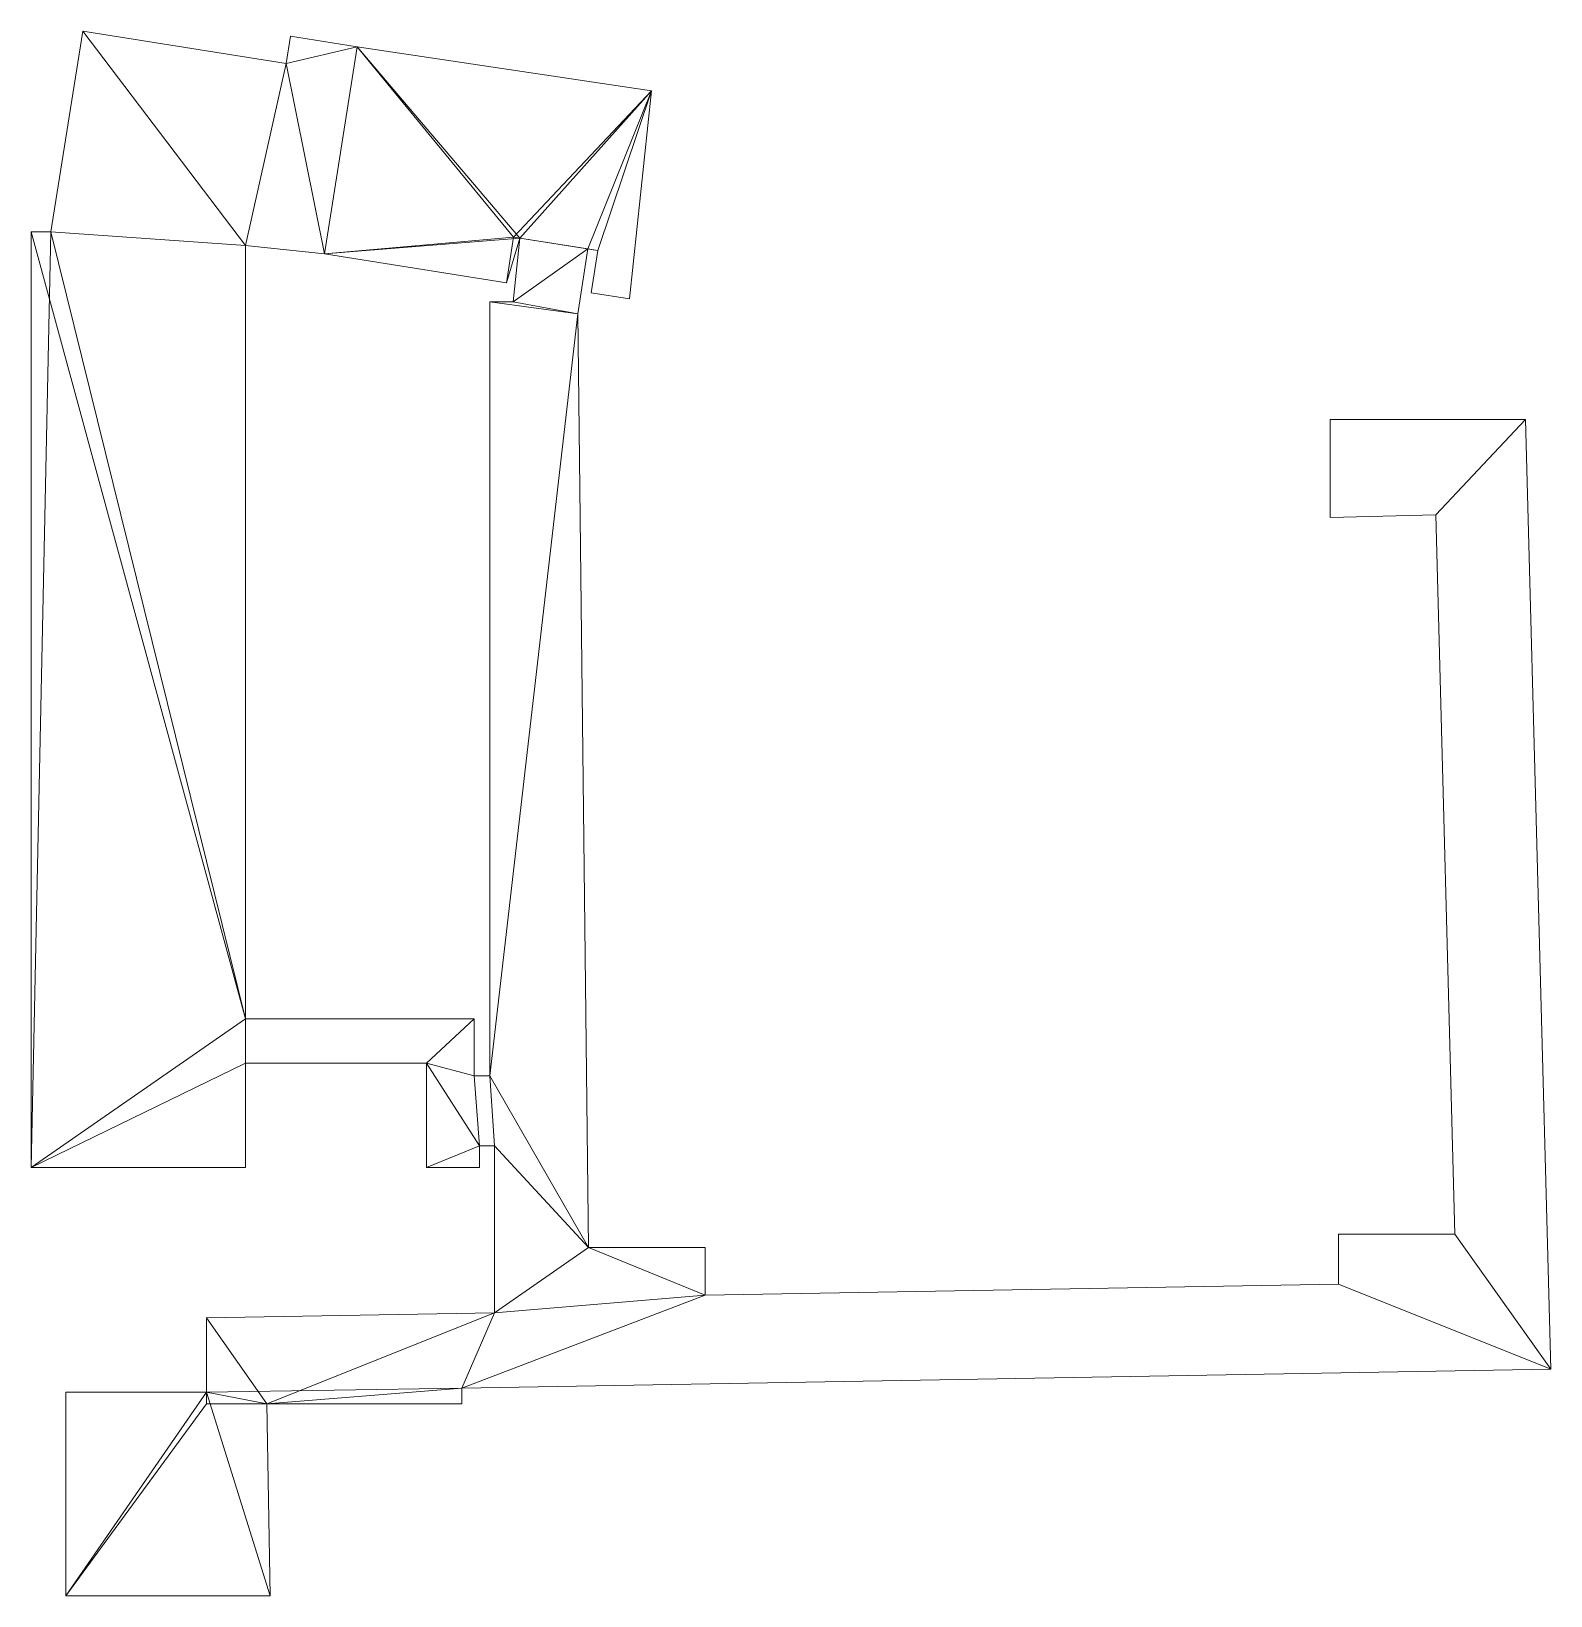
# Model space of a CAD drawing. Header units: inches. Extents: x -103556 to 1920310, y -1393088 to 690320.
import ezdxf

# ---------------------------------------------------------------- set-up
doc = ezdxf.new("R2010")
doc.units = ezdxf.units.IN
doc.header["$MEASUREMENT"] = 0
for name, color, linetype, lineweight in [('A-CLNG-SUSP', 5, 'Continuous', 13), ('A-FLOR-OTLN', 6, 'Continuous', 13), ('A-WALL', 2, 'Continuous', 13)]:
    doc.layers.add(name, color=color, linetype=linetype, lineweight=lineweight)

msp = doc.modelspace()

# ---------------------------------------------------------------- meshes
at = {"layer": 'A-CLNG-SUSP'}
mesh = msp.add_polyface(dxfattribs=at)
corners = [(241533, 683934, 91682), (235751, 647429, 91682), (-35050, 690320, 91682), (-77347, 423264, 91682), (-103556, 423264, 91682), (-103556, -822920, 91682), (181716, -822920, 91682), (181716, 404968, 91682), (286874, 393915, 91682), (330575, 669832, 91682)]
mesh.append_faces([[corners[k] for k in face] for face in [(3, 7, 2)]], dxfattribs={"vtx0": -1, "vtx1": -1})
mesh.append_faces([[corners[k] for k in face] for face in [(7, 8, 1, 2)]], dxfattribs={"vtx1": -1, "vtx3": -1})
mesh.append_faces([[corners[k] for k in face] for face in [(9, 0, 1, 8), (3, 4, 5)]], dxfattribs={"vtx2": -1})
mesh.append_faces([[corners[k] for k in face] for face in [(5, 6, 7, 3)]], dxfattribs={"vtx2": -1, "vtx3": -1})
mesh = msp.add_polyface(dxfattribs=at)
corners = [(241533, 683934, 91680), (330575, 669832, 91680), (286874, 393915, 91680), (181716, 404968, 91680), (181716, -822920, 91680), (-103556, -822920, 91680), (-103556, 423264, 91680), (-77347, 423264, 91680), (-35050, 690320, 91680), (235751, 647429, 91680)]
mesh.append_faces([[corners[k] for k in face] for face in [(1, 9, 0)]], dxfattribs={"vtx0": -1})
mesh.append_faces([[corners[k] for k in face] for face in [(3, 7, 8, 9)]], dxfattribs={"vtx0": -1, "vtx3": -1})
mesh.append_faces([[corners[k] for k in face] for face in [(6, 7, 5)]], dxfattribs={"vtx1": -1})
mesh.append_faces([[corners[k] for k in face] for face in [(2, 3, 9, 1)]], dxfattribs={"vtx1": -1, "vtx2": -1})
mesh.append_faces([[corners[k] for k in face] for face in [(3, 4, 5, 7)]], dxfattribs={"vtx2": -1, "vtx3": -1})
mesh = msp.add_polyface(dxfattribs=at)
corners = [(-77347, 423264, 91682), (-35050, 690320, 91682), (-35050, 690320, 91680), (-77347, 423264, 91680)]
mesh.append_faces([[corners[k] for k in face] for face in [(0, 1, 2, 3)]])
mesh = msp.add_polyface(dxfattribs=at)
corners = [(-35050, 690320, 91682), (235751, 647429, 91682), (235751, 647429, 91680), (-35050, 690320, 91680)]
mesh.append_faces([[corners[k] for k in face] for face in [(0, 1, 2, 3)]])
mesh = msp.add_polyface(dxfattribs=at)
corners = [(235751, 647429, 91682), (241533, 683934, 91682), (241533, 683934, 91680), (235751, 647429, 91680)]
mesh.append_faces([[corners[k] for k in face] for face in [(0, 1, 2, 3)]])
mesh = msp.add_polyface(dxfattribs=at)
corners = [(241533, 683934, 91682), (330575, 669832, 91682), (330575, 669832, 91680), (241533, 683934, 91680)]
mesh.append_faces([[corners[k] for k in face] for face in [(0, 1, 2, 3)]])
mesh = msp.add_polyface(dxfattribs=at)
corners = [(286866, 393916, 132866), (529276, 355522, 132866), (538888, 416206, 132866), (651050, 398441, 132866), (642122, 342072, 132866), (693237, 333976, 132866), (722353, 611002, 132866), (330567, 669833, 132866)]
mesh.append_faces([[corners[k] for k in face] for face in [(3, 6, 2)]], dxfattribs={"vtx0": -1, "vtx1": -1})
mesh.append_faces([[corners[k] for k in face] for face in [(2, 6, 7, 0)]], dxfattribs={"vtx0": -1, "vtx3": -1})
mesh.append_faces([[corners[k] for k in face] for face in [(0, 1, 2)]], dxfattribs={"vtx2": -1})
mesh.append_faces([[corners[k] for k in face] for face in [(3, 4, 5, 6)]], dxfattribs={"vtx3": -1})
mesh = msp.add_polyface(dxfattribs=at)
corners = [(286866, 393916, 132864), (330567, 669833, 132864), (722353, 611002, 132864), (693237, 333976, 132864), (642122, 342072, 132864), (651050, 398441, 132864), (538888, 416206, 132864), (529276, 355522, 132864)]
mesh.append_faces([[corners[k] for k in face] for face in [(2, 5, 6, 1)]], dxfattribs={"vtx0": -1, "vtx2": -1})
mesh.append_faces([[corners[k] for k in face] for face in [(3, 4, 5, 2)]], dxfattribs={"vtx2": -1})
mesh.append_faces([[corners[k] for k in face] for face in [(6, 7, 0, 1)]], dxfattribs={"vtx3": -1})
mesh = msp.add_polyface(dxfattribs=at)
corners = [(286866, 393916, 132866), (330567, 669833, 132866), (330567, 669833, 132864), (286866, 393916, 132864)]
mesh.append_faces([[corners[k] for k in face] for face in [(0, 1, 2, 3)]])
mesh = msp.add_polyface(dxfattribs=at)
corners = [(330575, 669832, 91682), (286874, 393915, 91682), (286874, 393915, 91680), (330575, 669832, 91680)]
mesh.append_faces([[corners[k] for k in face] for face in [(0, 1, 2, 3)]])
mesh = msp.add_polyface(dxfattribs=at)
corners = [(330567, 669833, 132866), (722353, 611002, 132866), (722353, 611002, 132864), (330567, 669833, 132864)]
mesh.append_faces([[corners[k] for k in face] for face in [(0, 1, 2, 3)]])
mesh = msp.add_polyface(dxfattribs=at)
corners = [(722353, 611002, 132866), (693237, 333976, 132866), (693237, 333976, 132864), (722353, 611002, 132864)]
mesh.append_faces([[corners[k] for k in face] for face in [(0, 1, 2, 3)]])
mesh = msp.add_polyface(dxfattribs=at)
corners = [(-103556, 423264, 91682), (-77347, 423264, 91682), (-77347, 423264, 91680), (-103556, 423264, 91680)]
mesh.append_faces([[corners[k] for k in face] for face in [(3, 0, 1, 2)]])
mesh = msp.add_polyface(dxfattribs=at)
corners = [(-103556, -822920, 91682), (-103556, 423264, 91682), (-103556, 423264, 91680), (-103556, -822920, 91680)]
mesh.append_faces([[corners[k] for k in face] for face in [(3, 0, 1, 2)]])
mesh = msp.add_polyface(dxfattribs=at)
corners = [(422916, -684000, 64850), (422916, -822912, 64850), (493612, -822912, 64850), (493612, -794064, 64850), (513588, -794064, 64850), (513588, -1016360, 64850), (129983, -1023056, 64850), (129983, -1122168, 64850), (129983, -1137566, 64850), (469827, -1137566, 64850), (469827, -1116550, 64850), (1920310, -1091232, 64850), (1886767, 173467, 64850), (1626695, 173467, 64850), (1626695, 42707, 64850), (1767286, 46436, 64850), (1792691, -911443, 64850), (1637747, -911443, 64850), (1637747, -978259, 64850), (793892, -992989, 64850), (793892, -929205, 64850), (638852, -929205, 64850), (624249, 314010, 64850), (637952, 400524, 64850), (547043, 414922, 64850), (538121, 330039, 64850), (507210, 330039, 64850), (507210, -700617, 64850), (486370, -700617, 64850), (486370, -624825, 64850), (181712, -624825, 64850), (181712, -684000, 64850)]
mesh.append_faces([[corners[k] for k in face] for face in [(0, 29, 30, 31)]], dxfattribs={"vtx0": -1})
mesh.append_faces([[corners[k] for k in face] for face in [(3, 28, 0)]], dxfattribs={"vtx0": -1, "vtx1": -1, "vtx2": -1})
mesh.append_faces([[corners[k] for k in face] for face in [(5, 10, 19, 21)]], dxfattribs={"vtx0": -1, "vtx1": -1, "vtx2": -1, "vtx3": -1})
mesh.append_faces([[corners[k] for k in face] for face in [(0, 28, 29), (12, 15, 16, 11), (11, 18, 19, 10)]], dxfattribs={"vtx0": -1, "vtx2": -1})
mesh.append_faces([[corners[k] for k in face] for face in [(22, 25, 26, 27), (10, 5, 6, 7)]], dxfattribs={"vtx0": -1, "vtx3": -1})
mesh.append_faces([[corners[k] for k in face] for face in [(20, 21, 19)]], dxfattribs={"vtx1": -1})
mesh.append_faces([[corners[k] for k in face] for face in [(4, 5, 21)]], dxfattribs={"vtx1": -1, "vtx2": -1})
mesh.append_faces([[corners[k] for k in face] for face in [(21, 22, 27, 4)]], dxfattribs={"vtx1": -1, "vtx2": -1, "vtx3": -1})
mesh.append_faces([[corners[k] for k in face] for face in [(27, 28, 3, 4)]], dxfattribs={"vtx1": -1, "vtx3": -1})
mesh.append_faces([[corners[k] for k in face] for face in [(23, 24, 25, 22), (13, 14, 15, 12), (1, 2, 3, 0)]], dxfattribs={"vtx2": -1})
mesh.append_faces([[corners[k] for k in face] for face in [(16, 17, 18, 11)]], dxfattribs={"vtx2": -1, "vtx3": -1})
mesh.append_faces([[corners[k] for k in face] for face in [(7, 8, 9, 10)]], dxfattribs={"vtx3": -1})
mesh = msp.add_polyface(dxfattribs=at)
corners = [(422916, -684000, 64848), (181712, -684000, 64848), (181712, -624825, 64848), (486370, -624825, 64848), (486370, -700617, 64848), (507210, -700617, 64848), (507210, 330039, 64848), (538121, 330039, 64848), (547043, 414922, 64848), (637952, 400524, 64848), (624249, 314010, 64848), (638852, -929205, 64848), (793892, -929205, 64848), (793892, -992989, 64848), (1637747, -978259, 64848), (1637747, -911443, 64848), (1792691, -911443, 64848), (1767286, 46436, 64848), (1626695, 42707, 64848), (1626695, 173467, 64848), (1886767, 173467, 64848), (1920310, -1091232, 64848), (469827, -1116550, 64848), (469827, -1137566, 64848), (129983, -1137566, 64848), (129983, -1122168, 64848), (129983, -1023056, 64848), (513588, -1016360, 64848), (513588, -794064, 64848), (493612, -794064, 64848), (493612, -822912, 64848), (422916, -822912, 64848)]
mesh.append_faces([[corners[k] for k in face] for face in [(16, 21, 14, 15)]], dxfattribs={"vtx0": -1, "vtx1": -1})
mesh.append_faces([[corners[k] for k in face] for face in [(29, 0, 4), (11, 28, 5)]], dxfattribs={"vtx0": -1, "vtx1": -1, "vtx2": -1})
mesh.append_faces([[corners[k] for k in face] for face in [(13, 22, 27, 11)]], dxfattribs={"vtx0": -1, "vtx1": -1, "vtx2": -1, "vtx3": -1})
mesh.append_faces([[corners[k] for k in face] for face in [(29, 4, 5, 28), (0, 3, 4)]], dxfattribs={"vtx0": -1, "vtx2": -1})
mesh.append_faces([[corners[k] for k in face] for face in [(22, 25, 26, 27)]], dxfattribs={"vtx0": -1, "vtx3": -1})
mesh.append_faces([[corners[k] for k in face] for face in [(2, 3, 0, 1)]], dxfattribs={"vtx1": -1})
mesh.append_faces([[corners[k] for k in face] for face in [(27, 28, 11), (6, 7, 10)]], dxfattribs={"vtx1": -1, "vtx2": -1})
mesh.append_faces([[corners[k] for k in face] for face in [(13, 14, 21, 22), (10, 11, 5, 6), (20, 21, 16, 17)]], dxfattribs={"vtx1": -1, "vtx3": -1})
mesh.append_faces([[corners[k] for k in face] for face in [(23, 24, 25, 22), (11, 12, 13)]], dxfattribs={"vtx2": -1})
mesh.append_faces([[corners[k] for k in face] for face in [(29, 30, 31, 0), (17, 18, 19, 20), (7, 8, 9, 10)]], dxfattribs={"vtx3": -1})
mesh = msp.add_polyface(dxfattribs=at)
corners = [(181716, 404968, 91682), (181716, -822920, 91682), (181716, -822920, 91680), (181716, 404968, 91680)]
mesh.append_faces([[corners[k] for k in face] for face in [(0, 1, 2, 3)]])
mesh = msp.add_polyface(dxfattribs=at)
corners = [(286874, 393915, 91682), (181716, 404968, 91682), (181716, 404968, 91680), (286874, 393915, 91680)]
mesh.append_faces([[corners[k] for k in face] for face in [(0, 1, 2, 3)]])
mesh = msp.add_polyface(dxfattribs=at)
corners = [(538888, 416206, 132866), (529276, 355522, 132866), (529276, 355522, 132864), (538888, 416206, 132864)]
mesh.append_faces([[corners[k] for k in face] for face in [(0, 1, 2, 3)]])
mesh = msp.add_polyface(dxfattribs=at)
corners = [(538121, 330039, 64850), (547043, 414922, 64850), (547043, 414922, 64848), (538121, 330039, 64848)]
mesh.append_faces([[corners[k] for k in face] for face in [(0, 1, 2, 3)]])
mesh = msp.add_polyface(dxfattribs=at)
corners = [(651050, 398441, 132866), (538888, 416206, 132866), (538888, 416206, 132864), (651050, 398441, 132864)]
mesh.append_faces([[corners[k] for k in face] for face in [(0, 1, 2, 3)]])
mesh = msp.add_polyface(dxfattribs=at)
corners = [(547043, 414922, 64850), (637952, 400524, 64850), (637952, 400524, 64848), (547043, 414922, 64848)]
mesh.append_faces([[corners[k] for k in face] for face in [(0, 1, 2, 3)]])
mesh = msp.add_polyface(dxfattribs=at)
corners = [(637952, 400524, 64850), (624249, 314010, 64850), (624249, 314010, 64848), (637952, 400524, 64848)]
mesh.append_faces([[corners[k] for k in face] for face in [(0, 1, 2, 3)]])
mesh = msp.add_polyface(dxfattribs=at)
corners = [(642122, 342072, 132866), (651050, 398441, 132866), (651050, 398441, 132864), (642122, 342072, 132864)]
mesh.append_faces([[corners[k] for k in face] for face in [(0, 1, 2, 3)]])
mesh = msp.add_polyface(dxfattribs=at)
corners = [(529276, 355522, 132866), (286866, 393916, 132866), (286866, 393916, 132864), (529276, 355522, 132864)]
mesh.append_faces([[corners[k] for k in face] for face in [(0, 1, 2, 3)]])
mesh = msp.add_polyface(dxfattribs=at)
corners = [(693237, 333976, 132866), (642122, 342072, 132866), (642122, 342072, 132864), (693237, 333976, 132864)]
mesh.append_faces([[corners[k] for k in face] for face in [(0, 1, 2, 3)]])
mesh = msp.add_polyface(dxfattribs=at)
corners = [(507210, 330039, 64850), (538121, 330039, 64850), (538121, 330039, 64848), (507210, 330039, 64848)]
mesh.append_faces([[corners[k] for k in face] for face in [(0, 1, 2, 3)]])
mesh = msp.add_polyface(dxfattribs=at)
corners = [(507210, -700617, 64850), (507210, 330039, 64850), (507210, 330039, 64848), (507210, -700617, 64848)]
mesh.append_faces([[corners[k] for k in face] for face in [(3, 0, 1, 2)]])
mesh = msp.add_polyface(dxfattribs=at)
corners = [(624249, 314010, 64850), (638852, -929205, 64850), (638852, -929205, 64848), (624249, 314010, 64848)]
mesh.append_faces([[corners[k] for k in face] for face in [(0, 1, 2, 3)]])
mesh = msp.add_polyface(dxfattribs=at)
corners = [(1626695, 173467, 64850), (1886767, 173467, 64850), (1886767, 173467, 64848), (1626695, 173467, 64848)]
mesh.append_faces([[corners[k] for k in face] for face in [(0, 1, 2, 3)]])
mesh = msp.add_polyface(dxfattribs=at)
corners = [(1626695, 42707, 64850), (1626695, 173467, 64850), (1626695, 173467, 64848), (1626695, 42707, 64848)]
mesh.append_faces([[corners[k] for k in face] for face in [(0, 1, 2, 3)]])
mesh = msp.add_polyface(dxfattribs=at)
corners = [(1886767, 173467, 64850), (1920310, -1091232, 64850), (1920310, -1091232, 64848), (1886767, 173467, 64848)]
mesh.append_faces([[corners[k] for k in face] for face in [(3, 0, 1, 2)]])
mesh = msp.add_polyface(dxfattribs=at)
corners = [(1767286, 46436, 64850), (1626695, 42707, 64850), (1626695, 42707, 64848), (1767286, 46436, 64848)]
mesh.append_faces([[corners[k] for k in face] for face in [(0, 1, 2, 3)]])
mesh = msp.add_polyface(dxfattribs=at)
corners = [(1792691, -911443, 64850), (1767286, 46436, 64850), (1767286, 46436, 64848), (1792691, -911443, 64848)]
mesh.append_faces([[corners[k] for k in face] for face in [(0, 1, 2, 3)]])
mesh = msp.add_polyface(dxfattribs=at)
corners = [(181712, -624825, 64850), (486370, -624825, 64850), (486370, -624825, 64848), (181712, -624825, 64848)]
mesh.append_faces([[corners[k] for k in face] for face in [(0, 1, 2, 3)]])
mesh = msp.add_polyface(dxfattribs=at)
corners = [(181712, -684000, 64850), (181712, -624825, 64850), (181712, -624825, 64848), (181712, -684000, 64848)]
mesh.append_faces([[corners[k] for k in face] for face in [(0, 1, 2, 3)]])
mesh = msp.add_polyface(dxfattribs=at)
corners = [(486370, -624825, 64850), (486370, -700617, 64850), (486370, -700617, 64848), (486370, -624825, 64848)]
mesh.append_faces([[corners[k] for k in face] for face in [(0, 1, 2, 3)]])
mesh = msp.add_polyface(dxfattribs=at)
corners = [(422916, -684000, 64850), (181712, -684000, 64850), (181712, -684000, 64848), (422916, -684000, 64848)]
mesh.append_faces([[corners[k] for k in face] for face in [(0, 1, 2, 3)]])
mesh = msp.add_polyface(dxfattribs=at)
corners = [(422916, -822912, 64850), (422916, -684000, 64850), (422916, -684000, 64848), (422916, -822912, 64848)]
mesh.append_faces([[corners[k] for k in face] for face in [(0, 1, 2, 3)]])
mesh = msp.add_polyface(dxfattribs=at)
corners = [(486370, -700617, 64850), (507210, -700617, 64850), (507210, -700617, 64848), (486370, -700617, 64848)]
mesh.append_faces([[corners[k] for k in face] for face in [(0, 1, 2, 3)]])
mesh = msp.add_polyface(dxfattribs=at)
corners = [(493612, -794064, 64850), (493612, -822912, 64850), (493612, -822912, 64848), (493612, -794064, 64848)]
mesh.append_faces([[corners[k] for k in face] for face in [(0, 1, 2, 3)]])
mesh = msp.add_polyface(dxfattribs=at)
corners = [(513588, -794064, 64850), (493612, -794064, 64850), (493612, -794064, 64848), (513588, -794064, 64848)]
mesh.append_faces([[corners[k] for k in face] for face in [(0, 1, 2, 3)]])
mesh = msp.add_polyface(dxfattribs=at)
corners = [(513588, -1016360, 64850), (513588, -794064, 64850), (513588, -794064, 64848), (513588, -1016360, 64848)]
mesh.append_faces([[corners[k] for k in face] for face in [(0, 1, 2, 3)]])
mesh = msp.add_polyface(dxfattribs=at)
corners = [(181716, -822920, 91682), (-103556, -822920, 91682), (-103556, -822920, 91680), (181716, -822920, 91680)]
mesh.append_faces([[corners[k] for k in face] for face in [(0, 1, 2, 3)]])
mesh = msp.add_polyface(dxfattribs=at)
corners = [(493612, -822912, 64850), (422916, -822912, 64850), (422916, -822912, 64848), (493612, -822912, 64848)]
mesh.append_faces([[corners[k] for k in face] for face in [(0, 1, 2, 3)]])
mesh = msp.add_polyface(dxfattribs=at)
corners = [(1637747, -911443, 64850), (1792691, -911443, 64850), (1792691, -911443, 64848), (1637747, -911443, 64848)]
mesh.append_faces([[corners[k] for k in face] for face in [(0, 1, 2, 3)]])
mesh = msp.add_polyface(dxfattribs=at)
corners = [(1637747, -978259, 64850), (1637747, -911443, 64850), (1637747, -911443, 64848), (1637747, -978259, 64848)]
mesh.append_faces([[corners[k] for k in face] for face in [(0, 1, 2, 3)]])
mesh = msp.add_polyface(dxfattribs=at)
corners = [(638852, -929205, 64850), (793892, -929205, 64850), (793892, -929205, 64848), (638852, -929205, 64848)]
mesh.append_faces([[corners[k] for k in face] for face in [(0, 1, 2, 3)]])
mesh = msp.add_polyface(dxfattribs=at)
corners = [(793892, -929205, 64850), (793892, -992989, 64850), (793892, -992989, 64848), (793892, -929205, 64848)]
mesh.append_faces([[corners[k] for k in face] for face in [(0, 1, 2, 3)]])
mesh = msp.add_polyface(dxfattribs=at)
corners = [(793892, -992989, 64850), (1637747, -978259, 64850), (1637747, -978259, 64848), (793892, -992989, 64848)]
mesh.append_faces([[corners[k] for k in face] for face in [(3, 0, 1, 2)]])
mesh = msp.add_polyface(dxfattribs=at)
corners = [(129983, -1023056, 64850), (513588, -1016360, 64850), (513588, -1016360, 64848), (129983, -1023056, 64848)]
mesh.append_faces([[corners[k] for k in face] for face in [(0, 1, 2, 3)]])
mesh = msp.add_polyface(dxfattribs=at)
corners = [(129983, -1122168, 64850), (129983, -1023056, 64850), (129983, -1023056, 64848), (129983, -1122168, 64848)]
mesh.append_faces([[corners[k] for k in face] for face in [(0, 1, 2, 3)]])
mesh = msp.add_polyface(dxfattribs=at)
corners = [(1920310, -1091232, 64850), (469827, -1116550, 64850), (469827, -1116550, 64848), (1920310, -1091232, 64848)]
mesh.append_faces([[corners[k] for k in face] for face in [(0, 1, 2, 3)]])
mesh = msp.add_polyface(dxfattribs=at)
corners = [(129983, -1122168, 132866), (-57609, -1122168, 132866), (-57609, -1393088, 132866), (214799, -1393088, 132866), (210339, -1137566, 132866), (129983, -1137566, 132866)]
mesh.append_faces([[corners[k] for k in face] for face in [(1, 2, 5, 0)]], dxfattribs={"vtx1": -1})
mesh.append_faces([[corners[k] for k in face] for face in [(3, 4, 5, 2)]], dxfattribs={"vtx2": -1})
mesh = msp.add_polyface(dxfattribs=at)
corners = [(129983, -1122168, 132864), (129983, -1137566, 132864), (210339, -1137566, 132864), (214799, -1393088, 132864), (-57609, -1393088, 132864), (-57609, -1122168, 132864)]
mesh.append_faces([[corners[k] for k in face] for face in [(1, 4, 5, 0)]], dxfattribs={"vtx0": -1})
mesh.append_faces([[corners[k] for k in face] for face in [(3, 4, 1, 2)]], dxfattribs={"vtx1": -1})
mesh = msp.add_polyface(dxfattribs=at)
corners = [(-57609, -1122168, 132866), (129983, -1122168, 132866), (129983, -1122168, 132864), (-57609, -1122168, 132864)]
mesh.append_faces([[corners[k] for k in face] for face in [(0, 1, 2, 3)]])
mesh = msp.add_polyface(dxfattribs=at)
corners = [(-57609, -1393088, 132866), (-57609, -1122168, 132866), (-57609, -1122168, 132864), (-57609, -1393088, 132864)]
mesh.append_faces([[corners[k] for k in face] for face in [(0, 1, 2, 3)]])
mesh = msp.add_polyface(dxfattribs=at)
corners = [(129983, -1137566, 64850), (129983, -1122168, 64850), (129983, -1122168, 64848), (129983, -1137566, 64848)]
mesh.append_faces([[corners[k] for k in face] for face in [(0, 1, 2, 3)]])
mesh = msp.add_polyface(dxfattribs=at)
corners = [(129983, -1122168, 132866), (129983, -1137566, 132866), (129983, -1137566, 132864), (129983, -1122168, 132864)]
mesh.append_faces([[corners[k] for k in face] for face in [(0, 1, 2, 3)]])
mesh = msp.add_polyface(dxfattribs=at)
corners = [(469827, -1116550, 64850), (469827, -1137566, 64850), (469827, -1137566, 64848), (469827, -1116550, 64848)]
mesh.append_faces([[corners[k] for k in face] for face in [(0, 1, 2, 3)]])
mesh = msp.add_polyface(dxfattribs=at)
corners = [(469827, -1137566, 64850), (129983, -1137566, 64850), (129983, -1137566, 64848), (469827, -1137566, 64848)]
mesh.append_faces([[corners[k] for k in face] for face in [(0, 1, 2, 3)]])
mesh = msp.add_polyface(dxfattribs=at)
corners = [(129983, -1137566, 132866), (210339, -1137566, 132866), (210339, -1137566, 132864), (129983, -1137566, 132864)]
mesh.append_faces([[corners[k] for k in face] for face in [(0, 1, 2, 3)]])
mesh = msp.add_polyface(dxfattribs=at)
corners = [(210339, -1137566, 132866), (214799, -1393088, 132866), (214799, -1393088, 132864), (210339, -1137566, 132864)]
mesh.append_faces([[corners[k] for k in face] for face in [(0, 1, 2, 3)]])
mesh = msp.add_polyface(dxfattribs=at)
corners = [(214799, -1393088, 132866), (-57609, -1393088, 132866), (-57609, -1393088, 132864), (214799, -1393088, 132864)]
mesh.append_faces([[corners[k] for k in face] for face in [(0, 1, 2, 3)]])
at = {"layer": 'A-FLOR-OTLN'}
mesh = msp.add_polyface(dxfattribs=at)
corners = [(1886767, 173467, -60972), (1920310, -1091232, -60972), (469827, -1116550, -60972), (469827, -1137574, -60972), (210339, -1137574, -60972), (214799, -1393088, -60972), (-57609, -1393088, -60972), (-57609, -1122168, -60972), (129975, -1122168, -60972), (129975, -1023048, -60972), (513588, -1016352, -60972), (513588, -794064, -60972), (507202, -700609, -60972), (507202, 330047, -60972), (538114, 330047, -60972), (547035, 414919, -60972), (529272, 355523, -60972), (286870, 393916, -60972), (181712, 404968, -60972), (181712, -624825, -60972), (486370, -624825, -60972), (486370, -700609, -60972), (493612, -794064, -60972), (493612, -822920, -60972), (422908, -822920, -60972), (422908, -684008, -60972), (181712, -684008, -60972), (181712, -822920, -60972), (-103556, -822920, -60972), (-103556, 423264, -60972), (-77347, 423264, -60972), (-35050, 690320, -60972), (235751, 647429, -60972), (241531, 683926, -60972), (330566, 669825, -60972), (330570, 669824, -60972), (722344, 610995, -60972), (693230, 333985, -60972), (642131, 342079, -60972), (651058, 398444, -60972), (637951, 400520, -60972), (624249, 314010, -60972), (638852, -929205, -60972), (793892, -929205, -60972), (793892, -992997, -60972), (1637755, -978267, -60972), (1637755, -911451, -60972), (1792691, -911451, -60972), (1767286, 46436, -60972), (1626695, 42707, -60972), (1626695, 173467, -60972)]
mesh.append_faces([[corners[k] for k in face] for face in [(17, 15, 16), (24, 22, 23)]], dxfattribs={"vtx0": -1})
mesh.append_faces([[corners[k] for k in face] for face in [(41, 14, 40), (36, 15, 35), (21, 25, 20), (44, 10, 42, 43)]], dxfattribs={"vtx0": -1, "vtx1": -1})
mesh.append_faces([[corners[k] for k in face] for face in [(17, 32, 35, 15), (10, 44, 2, 4)]], dxfattribs={"vtx0": -1, "vtx1": -1, "vtx2": -1, "vtx3": -1})
mesh.append_faces([[corners[k] for k in face] for face in [(36, 39, 40), (18, 31, 32, 17), (42, 11, 12, 41), (42, 10, 11), (25, 21, 22, 24), (4, 9, 10)]], dxfattribs={"vtx0": -1, "vtx2": -1})
mesh.append_faces([[corners[k] for k in face] for face in [(40, 14, 15, 36)]], dxfattribs={"vtx0": -1, "vtx2": -1, "vtx3": -1})
mesh.append_faces([[corners[k] for k in face] for face in [(50, 0, 48, 49), (34, 35, 32, 33)]], dxfattribs={"vtx1": -1})
mesh.append_faces([[corners[k] for k in face] for face in [(13, 14, 41, 12), (29, 30, 19, 28)]], dxfattribs={"vtx1": -1, "vtx2": -1})
mesh.append_faces([[corners[k] for k in face] for face in [(47, 48, 0, 1), (18, 19, 30, 31), (19, 20, 25, 26), (44, 45, 1, 2), (8, 9, 4, 5)]], dxfattribs={"vtx1": -1, "vtx3": -1})
mesh.append_faces([[corners[k] for k in face] for face in [(37, 38, 39, 36), (2, 3, 4), (6, 7, 8, 5)]], dxfattribs={"vtx2": -1})
mesh.append_faces([[corners[k] for k in face] for face in [(45, 46, 47, 1), (26, 27, 28, 19)]], dxfattribs={"vtx2": -1, "vtx3": -1})
mesh = msp.add_polyface(dxfattribs=at)
corners = [(1886767, 173467, -60960), (1626695, 173467, -60960), (1626695, 42707, -60960), (1767286, 46436, -60960), (1792691, -911451, -60960), (1637755, -911451, -60960), (1637755, -978267, -60960), (793892, -992997, -60960), (793892, -929205, -60960), (638852, -929205, -60960), (624249, 314010, -60960), (637951, 400520, -60960), (651058, 398444, -60960), (642131, 342079, -60960), (693230, 333985, -60960), (722344, 610995, -60960), (330570, 669824, -60960), (330566, 669825, -60960), (241531, 683926, -60960), (235751, 647429, -60960), (-35050, 690320, -60960), (-77347, 423264, -60960), (-103556, 423264, -60960), (-103556, -822920, -60960), (181712, -822920, -60960), (181712, -684008, -60960), (422908, -684008, -60960), (422908, -822920, -60960), (493612, -822920, -60960), (493612, -794064, -60960), (486370, -700609, -60960), (486370, -624825, -60960), (181712, -624825, -60960), (181712, 404968, -60960), (286870, 393916, -60960), (529272, 355523, -60960), (547035, 414919, -60960), (538114, 330047, -60960), (507202, 330047, -60960), (507202, -700609, -60960), (513588, -794064, -60960), (513588, -1016352, -60960), (129975, -1023048, -60960), (129975, -1122168, -60960), (-57609, -1122168, -60960), (-57609, -1393088, -60960), (214799, -1393088, -60960), (210339, -1137574, -60960), (469827, -1137574, -60960), (469827, -1116550, -60960), (1920310, -1091232, -60960)]
mesh.append_faces([[corners[k] for k in face] for face in [(45, 43, 44), (25, 23, 24), (3, 0, 1, 2), (36, 34, 35)]], dxfattribs={"vtx0": -1})
mesh.append_faces([[corners[k] for k in face] for face in [(6, 50, 4, 5), (31, 26, 30)]], dxfattribs={"vtx0": -1, "vtx1": -1})
mesh.append_faces([[corners[k] for k in face] for face in [(49, 41, 47), (19, 34, 16)]], dxfattribs={"vtx0": -1, "vtx1": -1, "vtx2": -1})
mesh.append_faces([[corners[k] for k in face] for face in [(7, 9, 41, 49)]], dxfattribs={"vtx0": -1, "vtx1": -1, "vtx2": -1, "vtx3": -1})
mesh.append_faces([[corners[k] for k in face] for face in [(4, 50, 0, 3), (7, 49, 50, 6), (26, 29, 30), (37, 10, 11, 36), (32, 25, 26, 31)]], dxfattribs={"vtx0": -1, "vtx2": -1})
mesh.append_faces([[corners[k] for k in face] for face in [(36, 15, 16, 34), (32, 22, 23, 25)]], dxfattribs={"vtx0": -1, "vtx2": -1, "vtx3": -1})
mesh.append_faces([[corners[k] for k in face] for face in [(43, 45, 46, 47)]], dxfattribs={"vtx0": -1, "vtx3": -1})
mesh.append_faces([[corners[k] for k in face] for face in [(8, 9, 7), (48, 49, 47)]], dxfattribs={"vtx1": -1})
mesh.append_faces([[corners[k] for k in face] for face in [(40, 41, 9), (42, 43, 47, 41), (38, 39, 10, 37), (20, 21, 33)]], dxfattribs={"vtx1": -1, "vtx2": -1})
mesh.append_faces([[corners[k] for k in face] for face in [(11, 12, 15, 36)]], dxfattribs={"vtx1": -1, "vtx2": -1, "vtx3": -1})
mesh.append_faces([[corners[k] for k in face] for face in [(39, 40, 9, 10), (32, 33, 21, 22), (33, 34, 19, 20)]], dxfattribs={"vtx1": -1, "vtx3": -1})
mesh.append_faces([[corners[k] for k in face] for face in [(27, 28, 29, 26), (17, 18, 19, 16)]], dxfattribs={"vtx2": -1})
mesh.append_faces([[corners[k] for k in face] for face in [(12, 13, 14, 15)]], dxfattribs={"vtx3": -1})
mesh = msp.add_polyface(dxfattribs=at)
corners = [(-35050, 690320, -60972), (-77347, 423264, -60972), (-77347, 423264, -60960), (-35050, 690320, -60960)]
mesh.append_faces([[corners[k] for k in face] for face in [(0, 1, 2, 3)]])
mesh = msp.add_polyface(dxfattribs=at)
corners = [(235751, 647429, -60972), (-35050, 690320, -60972), (-35050, 690320, -60960), (235751, 647429, -60960)]
mesh.append_faces([[corners[k] for k in face] for face in [(0, 1, 2, 3)]])
mesh = msp.add_polyface(dxfattribs=at)
corners = [(241531, 683926, -60972), (235751, 647429, -60972), (235751, 647429, -60960), (241531, 683926, -60960)]
mesh.append_faces([[corners[k] for k in face] for face in [(0, 1, 2, 3)]])
mesh = msp.add_polyface(dxfattribs=at)
corners = [(330566, 669825, -60972), (241531, 683926, -60972), (241531, 683926, -60960), (330566, 669825, -60960)]
mesh.append_faces([[corners[k] for k in face] for face in [(0, 1, 2, 3)]])
mesh = msp.add_polyface(dxfattribs=at)
corners = [(330570, 669824, -60972), (330566, 669825, -60972), (330566, 669825, -60960), (330570, 669824, -60960)]
mesh.append_faces([[corners[k] for k in face] for face in [(3, 0, 1, 2)]])
mesh = msp.add_polyface(dxfattribs=at)
corners = [(722344, 610995, -60972), (330570, 669824, -60972), (330570, 669824, -60960), (722344, 610995, -60960)]
mesh.append_faces([[corners[k] for k in face] for face in [(0, 1, 2, 3)]])
mesh = msp.add_polyface(dxfattribs=at)
corners = [(693230, 333985, -60972), (722344, 610995, -60972), (722344, 610995, -60960), (693230, 333985, -60960)]
mesh.append_faces([[corners[k] for k in face] for face in [(0, 1, 2, 3)]])
mesh = msp.add_polyface(dxfattribs=at)
corners = [(-103556, 423264, -60972), (-103556, -822920, -60972), (-103556, -822920, -60960), (-103556, 423264, -60960)]
mesh.append_faces([[corners[k] for k in face] for face in [(0, 1, 2, 3)]])
mesh = msp.add_polyface(dxfattribs=at)
corners = [(-77347, 423264, -60972), (-103556, 423264, -60972), (-103556, 423264, -60960), (-77347, 423264, -60960)]
mesh.append_faces([[corners[k] for k in face] for face in [(0, 1, 2, 3)]])
mesh = msp.add_polyface(dxfattribs=at)
corners = [(181712, 404968, -60972), (286870, 393916, -60972), (286870, 393916, -60960), (181712, 404968, -60960)]
mesh.append_faces([[corners[k] for k in face] for face in [(0, 1, 2, 3)]])
mesh = msp.add_polyface(dxfattribs=at)
corners = [(181712, -624825, -60972), (181712, 404968, -60972), (181712, 404968, -60960), (181712, -624825, -60960)]
mesh.append_faces([[corners[k] for k in face] for face in [(0, 1, 2, 3)]])
mesh = msp.add_polyface(dxfattribs=at)
corners = [(529272, 355523, -60972), (547035, 414919, -60972), (547035, 414919, -60960), (529272, 355523, -60960)]
mesh.append_faces([[corners[k] for k in face] for face in [(3, 0, 1, 2)]])
mesh = msp.add_polyface(dxfattribs=at)
corners = [(547035, 414919, -60972), (538114, 330047, -60972), (538114, 330047, -60960), (547035, 414919, -60960)]
mesh.append_faces([[corners[k] for k in face] for face in [(0, 1, 2, 3)]])
mesh = msp.add_polyface(dxfattribs=at)
corners = [(624249, 314010, -60972), (637951, 400520, -60972), (637951, 400520, -60960), (624249, 314010, -60960)]
mesh.append_faces([[corners[k] for k in face] for face in [(0, 1, 2, 3)]])
mesh = msp.add_polyface(dxfattribs=at)
corners = [(637951, 400520, -60972), (651058, 398444, -60972), (651058, 398444, -60960), (637951, 400520, -60960)]
mesh.append_faces([[corners[k] for k in face] for face in [(3, 0, 1, 2)]])
mesh = msp.add_polyface(dxfattribs=at)
corners = [(651058, 398444, -60972), (642131, 342079, -60972), (642131, 342079, -60960), (651058, 398444, -60960)]
mesh.append_faces([[corners[k] for k in face] for face in [(0, 1, 2, 3)]])
mesh = msp.add_polyface(dxfattribs=at)
corners = [(286870, 393916, -60972), (529272, 355523, -60972), (529272, 355523, -60960), (286870, 393916, -60960)]
mesh.append_faces([[corners[k] for k in face] for face in [(0, 1, 2, 3)]])
mesh = msp.add_polyface(dxfattribs=at)
corners = [(642131, 342079, -60972), (693230, 333985, -60972), (693230, 333985, -60960), (642131, 342079, -60960)]
mesh.append_faces([[corners[k] for k in face] for face in [(0, 1, 2, 3)]])
mesh = msp.add_polyface(dxfattribs=at)
corners = [(507202, 330047, -60972), (507202, -700609, -60972), (507202, -700609, -60960), (507202, 330047, -60960)]
mesh.append_faces([[corners[k] for k in face] for face in [(0, 1, 2, 3)]])
mesh = msp.add_polyface(dxfattribs=at)
corners = [(538114, 330047, -60972), (507202, 330047, -60972), (507202, 330047, -60960), (538114, 330047, -60960)]
mesh.append_faces([[corners[k] for k in face] for face in [(3, 0, 1, 2)]])
mesh = msp.add_polyface(dxfattribs=at)
corners = [(638852, -929205, -60972), (624249, 314010, -60972), (624249, 314010, -60960), (638852, -929205, -60960)]
mesh.append_faces([[corners[k] for k in face] for face in [(0, 1, 2, 3)]])
mesh = msp.add_polyface(dxfattribs=at)
corners = [(1626695, 173467, -60972), (1626695, 42707, -60972), (1626695, 42707, -60960), (1626695, 173467, -60960)]
mesh.append_faces([[corners[k] for k in face] for face in [(0, 1, 2, 3)]])
mesh = msp.add_polyface(dxfattribs=at)
corners = [(1886767, 173467, -60972), (1626695, 173467, -60972), (1626695, 173467, -60960), (1886767, 173467, -60960)]
mesh.append_faces([[corners[k] for k in face] for face in [(0, 1, 2, 3)]])
mesh = msp.add_polyface(dxfattribs=at)
corners = [(1920310, -1091232, -60972), (1886767, 173467, -60972), (1886767, 173467, -60960), (1920310, -1091232, -60960)]
mesh.append_faces([[corners[k] for k in face] for face in [(3, 0, 1, 2)]])
mesh = msp.add_polyface(dxfattribs=at)
corners = [(1626695, 42707, -60972), (1767286, 46436, -60972), (1767286, 46436, -60960), (1626695, 42707, -60960)]
mesh.append_faces([[corners[k] for k in face] for face in [(0, 1, 2, 3)]])
mesh = msp.add_polyface(dxfattribs=at)
corners = [(1767286, 46436, -60972), (1792691, -911451, -60972), (1792691, -911451, -60960), (1767286, 46436, -60960)]
mesh.append_faces([[corners[k] for k in face] for face in [(3, 0, 1, 2)]])
mesh = msp.add_polyface(dxfattribs=at)
corners = [(486370, -624825, -60972), (181712, -624825, -60972), (181712, -624825, -60960), (486370, -624825, -60960)]
mesh.append_faces([[corners[k] for k in face] for face in [(0, 1, 2, 3)]])
mesh = msp.add_polyface(dxfattribs=at)
corners = [(486370, -700609, -60972), (486370, -624825, -60972), (486370, -624825, -60960), (486370, -700609, -60960)]
mesh.append_faces([[corners[k] for k in face] for face in [(0, 1, 2, 3)]])
mesh = msp.add_polyface(dxfattribs=at)
corners = [(181712, -684008, -60972), (422908, -684008, -60972), (422908, -684008, -60960), (181712, -684008, -60960)]
mesh.append_faces([[corners[k] for k in face] for face in [(3, 0, 1, 2)]])
mesh = msp.add_polyface(dxfattribs=at)
corners = [(181712, -822920, -60972), (181712, -684008, -60972), (181712, -684008, -60960), (181712, -822920, -60960)]
mesh.append_faces([[corners[k] for k in face] for face in [(0, 1, 2, 3)]])
mesh = msp.add_polyface(dxfattribs=at)
corners = [(422908, -684008, -60972), (422908, -822920, -60972), (422908, -822920, -60960), (422908, -684008, -60960)]
mesh.append_faces([[corners[k] for k in face] for face in [(0, 1, 2, 3)]])
mesh = msp.add_polyface(dxfattribs=at)
corners = [(493612, -794064, -60972), (486370, -700609, -60972), (486370, -700609, -60960), (493612, -794064, -60960)]
mesh.append_faces([[corners[k] for k in face] for face in [(0, 1, 2, 3)]])
mesh = msp.add_polyface(dxfattribs=at)
corners = [(507202, -700609, -60972), (513588, -794064, -60972), (513588, -794064, -60960), (507202, -700609, -60960)]
mesh.append_faces([[corners[k] for k in face] for face in [(0, 1, 2, 3)]])
mesh = msp.add_polyface(dxfattribs=at)
corners = [(493612, -822920, -60972), (493612, -794064, -60972), (493612, -794064, -60960), (493612, -822920, -60960)]
mesh.append_faces([[corners[k] for k in face] for face in [(0, 1, 2, 3)]])
mesh = msp.add_polyface(dxfattribs=at)
corners = [(513588, -794064, -60972), (513588, -1016352, -60972), (513588, -1016352, -60960), (513588, -794064, -60960)]
mesh.append_faces([[corners[k] for k in face] for face in [(0, 1, 2, 3)]])
mesh = msp.add_polyface(dxfattribs=at)
corners = [(-103556, -822920, -60972), (181712, -822920, -60972), (181712, -822920, -60960), (-103556, -822920, -60960)]
mesh.append_faces([[corners[k] for k in face] for face in [(3, 0, 1, 2)]])
mesh = msp.add_polyface(dxfattribs=at)
corners = [(422908, -822920, -60972), (493612, -822920, -60972), (493612, -822920, -60960), (422908, -822920, -60960)]
mesh.append_faces([[corners[k] for k in face] for face in [(0, 1, 2, 3)]])
mesh = msp.add_polyface(dxfattribs=at)
corners = [(1637755, -911451, -60972), (1637755, -978267, -60972), (1637755, -978267, -60960), (1637755, -911451, -60960)]
mesh.append_faces([[corners[k] for k in face] for face in [(0, 1, 2, 3)]])
mesh = msp.add_polyface(dxfattribs=at)
corners = [(1792691, -911451, -60972), (1637755, -911451, -60972), (1637755, -911451, -60960), (1792691, -911451, -60960)]
mesh.append_faces([[corners[k] for k in face] for face in [(0, 1, 2, 3)]])
mesh = msp.add_polyface(dxfattribs=at)
corners = [(793892, -929205, -60972), (638852, -929205, -60972), (638852, -929205, -60960), (793892, -929205, -60960)]
mesh.append_faces([[corners[k] for k in face] for face in [(0, 1, 2, 3)]])
mesh = msp.add_polyface(dxfattribs=at)
corners = [(793892, -992997, -60972), (793892, -929205, -60972), (793892, -929205, -60960), (793892, -992997, -60960)]
mesh.append_faces([[corners[k] for k in face] for face in [(0, 1, 2, 3)]])
mesh = msp.add_polyface(dxfattribs=at)
corners = [(1637755, -978267, -60972), (793892, -992997, -60972), (793892, -992997, -60960), (1637755, -978267, -60960)]
mesh.append_faces([[corners[k] for k in face] for face in [(0, 1, 2, 3)]])
mesh = msp.add_polyface(dxfattribs=at)
corners = [(513588, -1016352, -60972), (129975, -1023048, -60972), (129975, -1023048, -60960), (513588, -1016352, -60960)]
mesh.append_faces([[corners[k] for k in face] for face in [(3, 0, 1, 2)]])
mesh = msp.add_polyface(dxfattribs=at)
corners = [(129975, -1023048, -60972), (129975, -1122168, -60972), (129975, -1122168, -60960), (129975, -1023048, -60960)]
mesh.append_faces([[corners[k] for k in face] for face in [(0, 1, 2, 3)]])
mesh = msp.add_polyface(dxfattribs=at)
corners = [(469827, -1116550, -60972), (1920310, -1091232, -60972), (1920310, -1091232, -60960), (469827, -1116550, -60960)]
mesh.append_faces([[corners[k] for k in face] for face in [(0, 1, 2, 3)]])
mesh = msp.add_polyface(dxfattribs=at)
corners = [(-57609, -1122168, -60972), (-57609, -1393088, -60972), (-57609, -1393088, -60960), (-57609, -1122168, -60960)]
mesh.append_faces([[corners[k] for k in face] for face in [(0, 1, 2, 3)]])
mesh = msp.add_polyface(dxfattribs=at)
corners = [(129975, -1122168, -60972), (-57609, -1122168, -60972), (-57609, -1122168, -60960), (129975, -1122168, -60960)]
mesh.append_faces([[corners[k] for k in face] for face in [(0, 1, 2, 3)]])
mesh = msp.add_polyface(dxfattribs=at)
corners = [(469827, -1137574, -60972), (469827, -1116550, -60972), (469827, -1116550, -60960), (469827, -1137574, -60960)]
mesh.append_faces([[corners[k] for k in face] for face in [(0, 1, 2, 3)]])
mesh = msp.add_polyface(dxfattribs=at)
corners = [(210339, -1137574, -60972), (469827, -1137574, -60972), (469827, -1137574, -60960), (210339, -1137574, -60960)]
mesh.append_faces([[corners[k] for k in face] for face in [(0, 1, 2, 3)]])
mesh = msp.add_polyface(dxfattribs=at)
corners = [(214799, -1393088, -60972), (210339, -1137574, -60972), (210339, -1137574, -60960), (214799, -1393088, -60960)]
mesh.append_faces([[corners[k] for k in face] for face in [(0, 1, 2, 3)]])
mesh = msp.add_polyface(dxfattribs=at)
corners = [(-57609, -1393088, -60972), (214799, -1393088, -60972), (214799, -1393088, -60960), (-57609, -1393088, -60960)]
mesh.append_faces([[corners[k] for k in face] for face in [(0, 1, 2, 3)]])
at = {"layer": 'A-WALL'}
mesh = msp.add_polyface(dxfattribs=at)
corners = [(-35050, 690320, -60960), (-77347, 423264, -60960), (-77348, 423256, -60960), (-77348, 423256, 91584), (-77347, 423264, 91584), (-35050, 690320, 91584)]
mesh.append_faces([[corners[k] for k in face] for face in [(3, 4, 1, 2)]], dxfattribs={"vtx1": -1})
mesh.append_faces([[corners[k] for k in face] for face in [(4, 5, 0, 1)]], dxfattribs={"vtx3": -1})
mesh = msp.add_polyface(dxfattribs=at)
corners = [(-77348, 423256, -60960), (-77347, 423264, -60960), (-35050, 690320, -60960), (-35042, 690319, -60960), (-35043, 690311, -60960), (-77340, 423256, -60960)]
mesh.append_faces([[corners[k] for k in face] for face in [(0, 1, 5), (3, 4, 2)]], dxfattribs={"vtx1": -1})
mesh.append_faces([[corners[k] for k in face] for face in [(1, 2, 4, 5)]], dxfattribs={"vtx1": -1, "vtx3": -1})
mesh = msp.add_polyface(dxfattribs=at)
corners = [(-35050, 690320, 91584), (-77347, 423264, 91584), (-77348, 423256, 91584), (-77340, 423256, 91584), (-35043, 690311, 91584), (-35042, 690319, 91584)]
mesh.append_faces([[corners[k] for k in face] for face in [(0, 1, 4, 5)]], dxfattribs={"vtx1": -1})
mesh.append_faces([[corners[k] for k in face] for face in [(3, 4, 1)]], dxfattribs={"vtx1": -1, "vtx2": -1})
mesh.append_faces([[corners[k] for k in face] for face in [(1, 2, 3)]], dxfattribs={"vtx2": -1})
mesh = msp.add_polyface(dxfattribs=at)
corners = [(-35042, 690319, -60960), (-35042, 690319, 91584), (-35043, 690311, 91584), (-77340, 423256, 91584), (-77340, 423256, -60960), (-35043, 690311, -60960)]
mesh.append_faces([[corners[k] for k in face] for face in [(3, 4, 5, 2), (0, 1, 2, 5)]], dxfattribs={"vtx2": -1})
mesh = msp.add_polyface(dxfattribs=at)
corners = [(-35050, 690320, -60960), (-35050, 690320, 91584), (-35042, 690319, 91584), (-35042, 690319, -60960)]
mesh.append_faces([[corners[k] for k in face] for face in [(2, 3, 0, 1)]])
mesh = msp.add_polyface(dxfattribs=at)
corners = [(235758, 647420, -60960), (-35043, 690311, -60960), (-35042, 690319, -60960), (235751, 647429, -60960), (235759, 647428, -60960)]
mesh.append_faces([[corners[k] for k in face] for face in [(3, 0, 1, 2)]], dxfattribs={"vtx0": -1})
mesh.append_faces([[corners[k] for k in face] for face in [(3, 4, 0)]], dxfattribs={"vtx2": -1})
mesh = msp.add_polyface(dxfattribs=at)
corners = [(-35043, 690311, 91584), (235758, 647420, 91584), (235759, 647428, 91584), (235751, 647429, 91584), (-35042, 690319, 91584)]
mesh.append_faces([[corners[k] for k in face] for face in [(0, 1, 3, 4), (2, 3, 1)]], dxfattribs={"vtx1": -1})
mesh = msp.add_polyface(dxfattribs=at)
corners = [(-35043, 690311, -60960), (-35043, 690311, 91584), (-35042, 690319, 91584), (-35042, 690319, -60960)]
mesh.append_faces([[corners[k] for k in face] for face in [(3, 0, 1, 2)]])
mesh = msp.add_polyface(dxfattribs=at)
corners = [(-35043, 690311, -60960), (235758, 647420, -60960), (235758, 647420, 91584), (-35043, 690311, 91584)]
mesh.append_faces([[corners[k] for k in face] for face in [(3, 0, 1, 2)]])
mesh = msp.add_polyface(dxfattribs=at)
corners = [(-35042, 690319, -60960), (-35042, 690319, 91584), (235751, 647429, 91584), (235759, 647428, 91584), (235759, 647428, -60960), (235751, 647429, -60960)]
mesh.append_faces([[corners[k] for k in face] for face in [(0, 1, 2, 5)]], dxfattribs={"vtx2": -1})
mesh.append_faces([[corners[k] for k in face] for face in [(2, 3, 4, 5)]], dxfattribs={"vtx3": -1})
mesh = msp.add_polyface(dxfattribs=at)
corners = [(235751, 647429, -60960), (235751, 647429, 91584), (241533, 683934, 91584), (241533, 683934, -60960)]
mesh.append_faces([[corners[k] for k in face] for face in [(2, 3, 0, 1)]])
mesh = msp.add_polyface(dxfattribs=at)
corners = [(241541, 683933, -60960), (241539, 683925, -60960), (235759, 647428, -60960), (235751, 647429, -60960), (241533, 683934, -60960)]
mesh.append_faces([[corners[k] for k in face] for face in [(1, 4, 0)]], dxfattribs={"vtx0": -1})
mesh.append_faces([[corners[k] for k in face] for face in [(1, 2, 3, 4)]], dxfattribs={"vtx3": -1})
mesh = msp.add_polyface(dxfattribs=at)
corners = [(235759, 647428, 91584), (241539, 683925, 91584), (241541, 683933, 91584), (241533, 683934, 91584), (235751, 647429, 91584)]
mesh.append_faces([[corners[k] for k in face] for face in [(3, 1, 2)]], dxfattribs={"vtx0": -1})
mesh.append_faces([[corners[k] for k in face] for face in [(4, 0, 1, 3)]], dxfattribs={"vtx2": -1})
mesh = msp.add_polyface(dxfattribs=at)
corners = [(235759, 647428, -60960), (241539, 683925, -60960), (241541, 683933, -60960), (241541, 683933, 91584), (241539, 683925, 91584), (235759, 647428, 91584)]
mesh.append_faces([[corners[k] for k in face] for face in [(5, 0, 1, 4), (2, 3, 4, 1)]], dxfattribs={"vtx2": -1})
mesh = msp.add_polyface(dxfattribs=at)
corners = [(241541, 683933, 91584), (241541, 683933, -60960), (241533, 683934, -60960), (241533, 683934, 91584)]
mesh.append_faces([[corners[k] for k in face] for face in [(0, 1, 2, 3)]])
mesh = msp.add_polyface(dxfattribs=at)
corners = [(330574, 669824, -60960), (330566, 669825, -60960), (241539, 683925, -60960), (241541, 683933, -60960), (330575, 669832, -60960), (330574, 669824, -60960)]
mesh.append_faces([[corners[k] for k in face] for face in [(5, 0, 1, 4)]], dxfattribs={"vtx2": -1})
mesh.append_faces([[corners[k] for k in face] for face in [(1, 2, 3, 4)]], dxfattribs={"vtx3": -1})
mesh = msp.add_polyface(dxfattribs=at)
corners = [(241539, 683925, 91584), (330566, 669825, 91584), (330574, 669824, 91584), (330575, 669832, 91584), (241541, 683933, 91584)]
mesh.append_faces([[corners[k] for k in face] for face in [(1, 2, 3), (4, 0, 1, 3)]], dxfattribs={"vtx2": -1})
mesh = msp.add_polyface(dxfattribs=at)
corners = [(241539, 683925, -60960), (241539, 683925, 91584), (241541, 683933, 91584), (241541, 683933, -60960)]
mesh.append_faces([[corners[k] for k in face] for face in [(3, 0, 1, 2)]])
mesh = msp.add_polyface(dxfattribs=at)
corners = [(241539, 683925, -60960), (330566, 669825, -60960), (330574, 669824, -60960), (330574, 669824, 91584), (330566, 669825, 91584), (241539, 683925, 91584)]
mesh.append_faces([[corners[k] for k in face] for face in [(3, 4, 1, 2)]], dxfattribs={"vtx1": -1})
mesh.append_faces([[corners[k] for k in face] for face in [(5, 0, 1, 4)]], dxfattribs={"vtx2": -1})
mesh = msp.add_polyface(dxfattribs=at)
corners = [(241541, 683933, -60960), (241541, 683933, 91584), (330575, 669832, 91584), (330575, 669832, -60960)]
mesh.append_faces([[corners[k] for k in face] for face in [(2, 3, 0, 1)]])
mesh = msp.add_polyface(dxfattribs=at)
corners = [(330566, 669825, -60960), (286867, 393924, -60960), (286867, 393924, 91584), (286866, 393916, 91584), (286866, 393916, 132768), (330567, 669833, 132768), (330567, 669833, 91584), (330566, 669825, 91584)]
mesh.append_faces([[corners[k] for k in face] for face in [(2, 7, 0, 1)]], dxfattribs={"vtx0": -1})
mesh.append_faces([[corners[k] for k in face] for face in [(2, 4, 7)]], dxfattribs={"vtx0": -1, "vtx1": -1, "vtx2": -1})
mesh.append_faces([[corners[k] for k in face] for face in [(7, 4, 5)]], dxfattribs={"vtx0": -1, "vtx2": -1})
mesh.append_faces([[corners[k] for k in face] for face in [(3, 4, 2)]], dxfattribs={"vtx1": -1})
mesh.append_faces([[corners[k] for k in face] for face in [(5, 6, 7)]], dxfattribs={"vtx2": -1})
mesh = msp.add_polyface(dxfattribs=at)
corners = [(330567, 669833, 132768), (286866, 393916, 132768), (286874, 393915, 132768), (286875, 393923, 132768), (330574, 669824, 132768), (330575, 669832, 132768)]
mesh.append_faces([[corners[k] for k in face] for face in [(3, 0, 1, 2)]], dxfattribs={"vtx0": -1})
mesh.append_faces([[corners[k] for k in face] for face in [(3, 4, 0)]], dxfattribs={"vtx1": -1, "vtx2": -1})
mesh.append_faces([[corners[k] for k in face] for face in [(4, 5, 0)]], dxfattribs={"vtx2": -1})
mesh = msp.add_polyface(dxfattribs=at)
corners = [(286867, 393924, -60960), (330566, 669825, -60960), (330574, 669824, -60960), (286875, 393923, -60960)]
mesh.append_faces([[corners[k] for k in face] for face in [(3, 0, 1, 2)]])
mesh = msp.add_polyface(dxfattribs=at)
corners = [(330574, 669824, -60960), (330574, 669824, 91584), (330575, 669832, 91584), (330575, 669832, 91584), (330575, 669832, 132768), (330574, 669824, 132768), (286875, 393923, 132768), (286874, 393915, 132768), (286874, 393915, 91584), (286874, 393915, 91584), (286875, 393923, 91584), (286875, 393923, -60960)]
mesh.append_faces([[corners[k] for k in face] for face in [(9, 7, 8), (4, 2, 3)]], dxfattribs={"vtx0": -1})
mesh.append_faces([[corners[k] for k in face] for face in [(7, 9, 6)]], dxfattribs={"vtx0": -1, "vtx1": -1})
mesh.append_faces([[corners[k] for k in face] for face in [(1, 5, 10)]], dxfattribs={"vtx0": -1, "vtx1": -1, "vtx2": -1})
mesh.append_faces([[corners[k] for k in face] for face in [(6, 9, 10), (10, 5, 6), (2, 4, 5)]], dxfattribs={"vtx0": -1, "vtx2": -1})
mesh.append_faces([[corners[k] for k in face] for face in [(1, 2, 5)]], dxfattribs={"vtx1": -1, "vtx2": -1})
mesh.append_faces([[corners[k] for k in face] for face in [(10, 11, 0, 1)]], dxfattribs={"vtx3": -1})
mesh = msp.add_polyface(dxfattribs=at)
corners = [(330567, 669833, 91584), (330575, 669832, 91584), (330575, 669832, 91584), (330574, 669824, 91584), (330566, 669825, 91584)]
mesh.append_faces([[corners[k] for k in face] for face in [(3, 4, 0, 2), (0, 1, 2)]], dxfattribs={"vtx2": -1})
mesh = msp.add_polyface(dxfattribs=at)
corners = [(330566, 669825, -60960), (330566, 669825, 91584), (330574, 669824, 91584), (330574, 669824, -60960)]
mesh.append_faces([[corners[k] for k in face] for face in [(3, 0, 1, 2)]])
mesh = msp.add_polyface(dxfattribs=at)
corners = [(330567, 669833, 91584), (330567, 669833, 132768), (330575, 669832, 132768), (330575, 669832, 91584)]
mesh.append_faces([[corners[k] for k in face] for face in [(2, 3, 0, 1)]])
mesh = msp.add_polyface(dxfattribs=at)
corners = [(330574, 669824, 91584), (330574, 669824, -60960), (330574, 669824, -60960), (330575, 669832, -60960), (330575, 669832, 91584)]
mesh.append_faces([[corners[k] for k in face] for face in [(2, 4, 0)]], dxfattribs={"vtx0": -1, "vtx2": -1})
mesh.append_faces([[corners[k] for k in face] for face in [(0, 1, 2), (2, 3, 4)]], dxfattribs={"vtx2": -1})
mesh = msp.add_polyface(dxfattribs=at)
corners = [(330575, 669832, -60960), (722345, 611003, -60960), (722344, 610995, -60960), (330574, 669824, -60960), (330575, 669832, -60960)]
mesh.append_faces([[corners[k] for k in face] for face in [(3, 1, 2)]], dxfattribs={"vtx0": -1})
mesh.append_faces([[corners[k] for k in face] for face in [(4, 0, 1, 3)]], dxfattribs={"vtx2": -1})
mesh = msp.add_polyface(dxfattribs=at)
corners = [(722345, 611003, 132768), (330575, 669832, 132768), (330574, 669824, 132768), (722344, 610995, 132768)]
mesh.append_faces([[corners[k] for k in face] for face in [(0, 1, 2, 3)]])
mesh = msp.add_polyface(dxfattribs=at)
corners = [(330575, 669832, -60960), (330575, 669832, -60960), (330574, 669824, -60960), (330574, 669824, 132768), (330575, 669832, 132768), (330575, 669832, 91584)]
mesh.append_faces([[corners[k] for k in face] for face in [(5, 2, 3, 4), (1, 5, 0)]], dxfattribs={"vtx0": -1})
mesh.append_faces([[corners[k] for k in face] for face in [(1, 2, 5)]], dxfattribs={"vtx1": -1, "vtx2": -1})
mesh = msp.add_polyface(dxfattribs=at)
corners = [(722344, 610995, -60960), (722344, 610995, 132768), (330574, 669824, 132768), (330574, 669824, -60960)]
mesh.append_faces([[corners[k] for k in face] for face in [(2, 3, 0, 1)]])
mesh = msp.add_polyface(dxfattribs=at)
corners = [(722345, 611003, -60960), (330575, 669832, -60960), (330575, 669832, 91584), (330575, 669832, 132768), (722345, 611003, 132768)]
mesh.append_faces([[corners[k] for k in face] for face in [(2, 4, 0, 1)]], dxfattribs={"vtx0": -1})
mesh.append_faces([[corners[k] for k in face] for face in [(2, 3, 4)]], dxfattribs={"vtx2": -1})
mesh = msp.add_polyface(dxfattribs=at)
corners = [(235759, 647428, -60960), (235759, 647428, 91584), (235751, 647429, 91584), (235751, 647429, -60960)]
mesh.append_faces([[corners[k] for k in face] for face in [(3, 0, 1, 2)]])
mesh = msp.add_polyface(dxfattribs=at)
corners = [(235758, 647420, 91584), (235758, 647420, -60960), (235759, 647428, -60960), (235759, 647428, 91584)]
mesh.append_faces([[corners[k] for k in face] for face in [(0, 1, 2, 3)]])
mesh = msp.add_polyface(dxfattribs=at)
corners = [(693230, 333985, -60960), (693230, 333985, 132768), (722344, 610995, 132768), (722345, 611003, 132768), (722345, 611003, -60960), (722344, 610995, -60960)]
mesh.append_faces([[corners[k] for k in face] for face in [(2, 3, 4, 5), (5, 0, 1, 2)]], dxfattribs={"vtx3": -1})
mesh = msp.add_polyface(dxfattribs=at)
corners = [(722353, 611002, -60960), (693237, 333984, -60960), (693230, 333985, -60960), (722344, 610995, -60960), (722345, 611003, -60960)]
mesh.append_faces([[corners[k] for k in face] for face in [(0, 1, 3, 4), (2, 3, 1)]], dxfattribs={"vtx1": -1})
mesh = msp.add_polyface(dxfattribs=at)
corners = [(693237, 333984, 132768), (722353, 611002, 132768), (722345, 611003, 132768), (722344, 610995, 132768), (693230, 333985, 132768)]
mesh.append_faces([[corners[k] for k in face] for face in [(0, 1, 3, 4), (2, 3, 1)]], dxfattribs={"vtx1": -1})
mesh = msp.add_polyface(dxfattribs=at)
corners = [(693237, 333984, -60960), (722353, 611002, -60960), (722353, 611002, 132768), (693237, 333984, 132768)]
mesh.append_faces([[corners[k] for k in face] for face in [(3, 0, 1, 2)]])
mesh = msp.add_polyface(dxfattribs=at)
corners = [(722345, 611003, -60960), (722345, 611003, 132768), (722344, 610995, 132768), (722344, 610995, -60960)]
mesh.append_faces([[corners[k] for k in face] for face in [(3, 0, 1, 2)]])
mesh = msp.add_polyface(dxfattribs=at)
corners = [(722353, 611002, 132768), (722353, 611002, -60960), (722345, 611003, -60960), (722345, 611003, 132768)]
mesh.append_faces([[corners[k] for k in face] for face in [(0, 1, 2, 3)]])
mesh = msp.add_polyface(dxfattribs=at)
corners = [(-77347, 423264, -60960), (-103556, 423264, -60960), (-103556, 423264, 91584), (-77347, 423264, 91584)]
mesh.append_faces([[corners[k] for k in face] for face in [(3, 0, 1, 2)]])
mesh = msp.add_polyface(dxfattribs=at)
corners = [(-103556, 423264, -60960), (-77347, 423264, -60960), (-77348, 423256, -60960), (-103548, 423256, -60960), (-103556, 423256, -60960)]
mesh.append_faces([[corners[k] for k in face] for face in [(3, 0, 1, 2)]], dxfattribs={"vtx0": -1})
mesh.append_faces([[corners[k] for k in face] for face in [(3, 4, 0)]], dxfattribs={"vtx2": -1})
mesh = msp.add_polyface(dxfattribs=at)
corners = [(-77347, 423264, 91584), (-103556, 423264, 91584), (-103556, 423256, 91584), (-103548, 423256, 91584), (-77348, 423256, 91584)]
mesh.append_faces([[corners[k] for k in face] for face in [(3, 0, 1, 2)]], dxfattribs={"vtx0": -1})
mesh.append_faces([[corners[k] for k in face] for face in [(3, 4, 0)]], dxfattribs={"vtx2": -1})
mesh = msp.add_polyface(dxfattribs=at)
corners = [(-103556, 423264, 91584), (-103556, 423264, -60960), (-103556, 423256, -60960), (-103556, 423256, 91584)]
mesh.append_faces([[corners[k] for k in face] for face in [(0, 1, 2, 3)]])
mesh = msp.add_polyface(dxfattribs=at)
corners = [(-77348, 423256, -60960), (-77348, 423256, 91584), (-103548, 423256, 91584), (-103556, 423256, 91584), (-103556, 423256, -60960), (-103548, 423256, -60960)]
mesh.append_faces([[corners[k] for k in face] for face in [(2, 3, 4, 5), (5, 0, 1, 2)]], dxfattribs={"vtx3": -1})
mesh = msp.add_polyface(dxfattribs=at)
corners = [(-103556, 423256, -60960), (-103556, -822920, -60960), (-103556, -822920, 91584), (-103556, 423256, 91584)]
mesh.append_faces([[corners[k] for k in face] for face in [(3, 0, 1, 2)]])
mesh = msp.add_polyface(dxfattribs=at)
corners = [(-103556, -822920, -60960), (-103556, 423256, -60960), (-103548, 423256, -60960), (-103548, -822912, -60960), (-103548, -822920, -60960)]
mesh.append_faces([[corners[k] for k in face] for face in [(3, 1, 2)]], dxfattribs={"vtx0": -1})
mesh.append_faces([[corners[k] for k in face] for face in [(0, 1, 3, 4)]], dxfattribs={"vtx1": -1})
mesh = msp.add_polyface(dxfattribs=at)
corners = [(-103556, 423256, 91584), (-103556, -822920, 91584), (-103548, -822920, 91584), (-103548, -822912, 91584), (-103548, 423256, 91584)]
mesh.append_faces([[corners[k] for k in face] for face in [(3, 1, 2)]], dxfattribs={"vtx0": -1})
mesh.append_faces([[corners[k] for k in face] for face in [(0, 1, 3, 4)]], dxfattribs={"vtx1": -1})
mesh = msp.add_polyface(dxfattribs=at)
corners = [(-103556, 423256, -60960), (-103556, 423256, 91584), (-103548, 423256, 91584), (-103548, 423256, -60960)]
mesh.append_faces([[corners[k] for k in face] for face in [(3, 0, 1, 2)]])
mesh = msp.add_polyface(dxfattribs=at)
corners = [(-103548, 423256, -60960), (-103548, 423256, 91584), (-103548, -822912, 91584), (-103548, -822920, 91584), (-103548, -822920, -60960), (-103548, -822912, -60960)]
mesh.append_faces([[corners[k] for k in face] for face in [(3, 4, 5, 2), (0, 1, 2, 5)]], dxfattribs={"vtx2": -1})
mesh = msp.add_polyface(dxfattribs=at)
corners = [(-77347, 423264, -60960), (-77347, 423264, 91584), (-77348, 423256, 91584), (-77348, 423256, -60960)]
mesh.append_faces([[corners[k] for k in face] for face in [(3, 0, 1, 2)]])
mesh = msp.add_polyface(dxfattribs=at)
corners = [(-77348, 423256, 91584), (-77348, 423256, -60960), (-77340, 423256, -60960), (-77340, 423256, 91584)]
mesh.append_faces([[corners[k] for k in face] for face in [(0, 1, 2, 3)]])
mesh = msp.add_polyface(dxfattribs=at)
corners = [(181708, -822912, -60960), (181708, -822912, 91584), (181708, 404977, 91584), (181708, 404977, -60960)]
mesh.append_faces([[corners[k] for k in face] for face in [(1, 2, 3, 0)]])
mesh = msp.add_polyface(dxfattribs=at)
corners = [(181716, 404976, -60960), (181716, 404968, -60960), (181716, -624817, -60960), (181716, -624825, -60960), (181716, -684000, -60960), (181716, -684008, -60960), (181716, -822912, -60960), (181708, -822912, -60960), (181708, 404977, -60960)]
mesh.append_faces([[corners[k] for k in face] for face in [(2, 8, 1), (5, 7, 4)]], dxfattribs={"vtx0": -1, "vtx1": -1})
mesh.append_faces([[corners[k] for k in face] for face in [(7, 2, 3, 4)]], dxfattribs={"vtx0": -1, "vtx3": -1})
mesh.append_faces([[corners[k] for k in face] for face in [(0, 1, 8), (6, 7, 5)]], dxfattribs={"vtx1": -1})
mesh.append_faces([[corners[k] for k in face] for face in [(7, 8, 2)]], dxfattribs={"vtx1": -1, "vtx2": -1})
mesh = msp.add_polyface(dxfattribs=at)
corners = [(181716, -822912, 91584), (181716, 404968, 91584), (181716, 404976, 91584), (181708, 404977, 91584), (181708, -822912, 91584)]
mesh.append_faces([[corners[k] for k in face] for face in [(1, 2, 3), (4, 0, 1, 3)]], dxfattribs={"vtx2": -1})
mesh = msp.add_polyface(dxfattribs=at)
corners = [(181716, 404976, 91584), (181716, 404976, -60960), (181708, 404977, -60960), (181708, 404977, 91584)]
mesh.append_faces([[corners[k] for k in face] for face in [(0, 1, 2, 3)]])
mesh = msp.add_polyface(dxfattribs=at)
corners = [(181716, -822912, -60960), (181716, -684008, -60960), (181716, -684000, -60960), (181716, -624825, -60960), (181716, -624817, -60960), (181716, 404968, -60960), (181716, 404976, -60960), (181716, 404976, 91584), (181716, 404968, 91584), (181716, -822912, 91584)]
mesh.append_faces([[corners[k] for k in face] for face in [(8, 6, 7)]], dxfattribs={"vtx0": -1})
mesh.append_faces([[corners[k] for k in face] for face in [(9, 3, 4, 8)]], dxfattribs={"vtx0": -1, "vtx2": -1})
mesh.append_faces([[corners[k] for k in face] for face in [(0, 1, 9)]], dxfattribs={"vtx1": -1})
mesh.append_faces([[corners[k] for k in face] for face in [(2, 3, 9, 1), (5, 6, 8, 4)]], dxfattribs={"vtx1": -1, "vtx2": -1})
mesh = msp.add_polyface(dxfattribs=at)
corners = [(181716, 404976, -60960), (181716, 404976, 91584), (286867, 393924, 91584), (286875, 393923, 91584), (286875, 393923, -60960), (286867, 393924, -60960)]
mesh.append_faces([[corners[k] for k in face] for face in [(5, 2, 3, 4)]], dxfattribs={"vtx0": -1})
mesh.append_faces([[corners[k] for k in face] for face in [(5, 0, 1, 2)]], dxfattribs={"vtx3": -1})
mesh = msp.add_polyface(dxfattribs=at)
corners = [(286874, 393915, -60960), (181716, 404968, -60960), (181716, 404976, -60960), (286867, 393924, -60960), (286875, 393923, -60960), (286875, 393923, -60960)]
mesh.append_faces([[corners[k] for k in face] for face in [(3, 0, 1, 2)]], dxfattribs={"vtx0": -1})
mesh.append_faces([[corners[k] for k in face] for face in [(5, 0, 3, 4)]], dxfattribs={"vtx1": -1})
mesh = msp.add_polyface(dxfattribs=at)
corners = [(181716, 404968, 91584), (286874, 393915, 91584), (286875, 393923, 91584), (286867, 393924, 91584), (181716, 404976, 91584)]
mesh.append_faces([[corners[k] for k in face] for face in [(0, 1, 3, 4), (2, 3, 1)]], dxfattribs={"vtx1": -1})
mesh = msp.add_polyface(dxfattribs=at)
corners = [(181716, 404968, -60960), (181716, 404968, 91584), (181716, 404976, 91584), (181716, 404976, -60960)]
mesh.append_faces([[corners[k] for k in face] for face in [(3, 0, 1, 2)]])
mesh = msp.add_polyface(dxfattribs=at)
corners = [(181716, 404968, -60960), (286874, 393915, -60960), (286874, 393915, 91584), (181716, 404968, 91584)]
mesh.append_faces([[corners[k] for k in face] for face in [(3, 0, 1, 2)]])
mesh = msp.add_polyface(dxfattribs=at)
corners = [(529270, 355532, -60960), (529270, 355532, 132768), (538881, 416215, 132768), (538881, 416215, -60960)]
mesh.append_faces([[corners[k] for k in face] for face in [(2, 3, 0, 1)]])
mesh = msp.add_polyface(dxfattribs=at)
corners = [(538889, 416214, -60960), (538888, 416206, -60960), (529278, 355530, -60960), (529270, 355532, -60960), (538881, 416215, -60960)]
mesh.append_faces([[corners[k] for k in face] for face in [(0, 1, 4), (3, 4, 1, 2)]], dxfattribs={"vtx1": -1})
mesh = msp.add_polyface(dxfattribs=at)
corners = [(529278, 355530, 132768), (538888, 416206, 132768), (538889, 416214, 132768), (538881, 416215, 132768), (529270, 355532, 132768)]
mesh.append_faces([[corners[k] for k in face] for face in [(1, 2, 3), (4, 0, 1, 3)]], dxfattribs={"vtx2": -1})
mesh = msp.add_polyface(dxfattribs=at)
corners = [(529278, 355530, -60960), (538888, 416206, -60960), (538889, 416214, -60960), (538889, 416214, 132768), (538888, 416206, 132768), (529278, 355530, 132768)]
mesh.append_faces([[corners[k] for k in face] for face in [(3, 4, 1, 2)]], dxfattribs={"vtx1": -1})
mesh.append_faces([[corners[k] for k in face] for face in [(5, 0, 1, 4)]], dxfattribs={"vtx2": -1})
mesh = msp.add_polyface(dxfattribs=at)
corners = [(547034, 414916, -60960), (538114, 330047, -60960), (538113, 330039, -60960), (538113, 330039, 64752), (538114, 330047, 64752), (547034, 414916, 64752)]
mesh.append_faces([[corners[k] for k in face] for face in [(3, 4, 1, 2)]], dxfattribs={"vtx1": -1})
mesh.append_faces([[corners[k] for k in face] for face in [(4, 5, 0, 1)]], dxfattribs={"vtx3": -1})
mesh = msp.add_polyface(dxfattribs=at)
corners = [(538113, 330039, -60960), (538114, 330047, -60960), (547034, 414916, -60960), (547042, 414914, -60960), (538121, 330039, -60960)]
mesh.append_faces([[corners[k] for k in face] for face in [(0, 1, 4), (3, 4, 1, 2)]], dxfattribs={"vtx1": -1})
mesh = msp.add_polyface(dxfattribs=at)
corners = [(547034, 414916, 64752), (538114, 330047, 64752), (538113, 330039, 64752), (538121, 330039, 64752), (547042, 414914, 64752)]
mesh.append_faces([[corners[k] for k in face] for face in [(1, 2, 3), (4, 0, 1, 3)]], dxfattribs={"vtx2": -1})
mesh = msp.add_polyface(dxfattribs=at)
corners = [(547042, 414914, -60960), (547042, 414914, 64752), (538121, 330039, 64752), (538121, 330039, -60960)]
mesh.append_faces([[corners[k] for k in face] for face in [(2, 3, 0, 1)]])
mesh = msp.add_polyface(dxfattribs=at)
corners = [(538889, 416214, 132768), (538889, 416214, -60960), (538881, 416215, -60960), (538881, 416215, 132768)]
mesh.append_faces([[corners[k] for k in face] for face in [(0, 1, 2, 3)]])
mesh = msp.add_polyface(dxfattribs=at)
corners = [(651058, 398440, -60960), (651050, 398441, -60960), (637959, 400515, -60960), (637951, 400516, -60960), (547042, 414914, -60960), (547034, 414916, -60960), (538888, 416206, -60960), (538889, 416214, -60960), (651059, 398448, -60960)]
mesh.append_faces([[corners[k] for k in face] for face in [(7, 5, 6)]], dxfattribs={"vtx0": -1})
mesh.append_faces([[corners[k] for k in face] for face in [(5, 7, 4), (4, 7, 3), (3, 8, 2)]], dxfattribs={"vtx0": -1, "vtx1": -1})
mesh.append_faces([[corners[k] for k in face] for face in [(3, 7, 8)]], dxfattribs={"vtx0": -1, "vtx2": -1})
mesh.append_faces([[corners[k] for k in face] for face in [(1, 2, 8)]], dxfattribs={"vtx1": -1, "vtx2": -1})
mesh.append_faces([[corners[k] for k in face] for face in [(8, 0, 1)]], dxfattribs={"vtx2": -1})
mesh = msp.add_polyface(dxfattribs=at)
corners = [(538888, 416206, 132768), (651050, 398441, 132768), (651058, 398440, 132768), (651059, 398448, 132768), (538889, 416214, 132768)]
mesh.append_faces([[corners[k] for k in face] for face in [(1, 2, 3), (4, 0, 1, 3)]], dxfattribs={"vtx2": -1})
mesh = msp.add_polyface(dxfattribs=at)
corners = [(538888, 416206, -60960), (538888, 416206, 132768), (538889, 416214, 132768), (538889, 416214, -60960)]
mesh.append_faces([[corners[k] for k in face] for face in [(3, 0, 1, 2)]])
mesh = msp.add_polyface(dxfattribs=at)
corners = [(538888, 416206, -60960), (547034, 414916, -60960), (547042, 414914, -60960), (637951, 400516, -60960), (637959, 400515, -60960), (651050, 398441, -60960), (651058, 398440, -60960), (651058, 398440, 132768), (651050, 398441, 132768), (538888, 416206, 132768)]
mesh.append_faces([[corners[k] for k in face] for face in [(2, 9, 1), (9, 3, 8), (5, 8, 4), (4, 8, 3)]], dxfattribs={"vtx0": -1, "vtx1": -1})
mesh.append_faces([[corners[k] for k in face] for face in [(9, 2, 3)]], dxfattribs={"vtx0": -1, "vtx2": -1})
mesh.append_faces([[corners[k] for k in face] for face in [(0, 1, 9)]], dxfattribs={"vtx1": -1})
mesh.append_faces([[corners[k] for k in face] for face in [(5, 6, 7, 8)]], dxfattribs={"vtx3": -1})
mesh = msp.add_polyface(dxfattribs=at)
corners = [(538889, 416214, -60960), (538889, 416214, 132768), (651059, 398448, 132768), (651059, 398448, -60960)]
mesh.append_faces([[corners[k] for k in face] for face in [(2, 3, 0, 1)]])
mesh = msp.add_polyface(dxfattribs=at)
corners = [(547034, 414916, -60960), (547034, 414916, 64752), (547042, 414914, 64752), (547042, 414914, -60960)]
mesh.append_faces([[corners[k] for k in face] for face in [(3, 0, 1, 2)]])
mesh = msp.add_polyface(dxfattribs=at)
corners = [(624249, 314010, -60960), (624249, 314010, 64752), (637951, 400516, 64752), (637951, 400516, -60960)]
mesh.append_faces([[corners[k] for k in face] for face in [(2, 3, 0, 1)]])
mesh = msp.add_polyface(dxfattribs=at)
corners = [(637959, 400515, -60960), (624257, 314009, -60960), (624249, 314010, -60960), (637951, 400516, -60960)]
mesh.append_faces([[corners[k] for k in face] for face in [(3, 0, 1, 2)]])
mesh = msp.add_polyface(dxfattribs=at)
corners = [(624257, 314009, 64752), (637959, 400515, 64752), (637951, 400516, 64752), (624249, 314010, 64752)]
mesh.append_faces([[corners[k] for k in face] for face in [(0, 1, 2, 3)]])
mesh = msp.add_polyface(dxfattribs=at)
corners = [(624257, 314009, -60960), (637959, 400515, -60960), (637959, 400515, 64752), (624257, 314009, 64752)]
mesh.append_faces([[corners[k] for k in face] for face in [(3, 0, 1, 2)]])
mesh = msp.add_polyface(dxfattribs=at)
corners = [(637959, 400515, 64752), (637959, 400515, -60960), (637951, 400516, -60960), (637951, 400516, 64752)]
mesh.append_faces([[corners[k] for k in face] for face in [(1, 2, 3, 0)]])
mesh = msp.add_polyface(dxfattribs=at)
corners = [(651050, 398441, -60960), (642122, 342072, -60960), (642122, 342072, 132768), (651050, 398441, 132768)]
mesh.append_faces([[corners[k] for k in face] for face in [(3, 0, 1, 2)]])
mesh = msp.add_polyface(dxfattribs=at)
corners = [(642122, 342072, -60960), (651050, 398441, -60960), (651058, 398440, -60960), (642131, 342079, -60960), (642129, 342071, -60960)]
mesh.append_faces([[corners[k] for k in face] for face in [(0, 1, 3, 4), (2, 3, 1)]], dxfattribs={"vtx1": -1})
mesh = msp.add_polyface(dxfattribs=at)
corners = [(651050, 398441, 132768), (642122, 342072, 132768), (642129, 342071, 132768), (642131, 342079, 132768), (651058, 398440, 132768)]
mesh.append_faces([[corners[k] for k in face] for face in [(0, 1, 3, 4), (2, 3, 1)]], dxfattribs={"vtx1": -1})
mesh = msp.add_polyface(dxfattribs=at)
corners = [(651058, 398440, -60960), (651058, 398440, 132768), (642131, 342079, 132768), (642129, 342071, 132768), (642129, 342071, -60960), (642131, 342079, -60960)]
mesh.append_faces([[corners[k] for k in face] for face in [(2, 3, 4, 5), (5, 0, 1, 2)]], dxfattribs={"vtx3": -1})
mesh = msp.add_polyface(dxfattribs=at)
corners = [(651050, 398441, -60960), (651050, 398441, 132768), (651058, 398440, 132768), (651058, 398440, -60960)]
mesh.append_faces([[corners[k] for k in face] for face in [(3, 0, 1, 2)]])
mesh = msp.add_polyface(dxfattribs=at)
corners = [(651058, 398440, 132768), (651058, 398440, -60960), (651059, 398448, -60960), (651059, 398448, 132768)]
mesh.append_faces([[corners[k] for k in face] for face in [(0, 1, 2, 3)]])
mesh = msp.add_polyface(dxfattribs=at)
corners = [(286874, 393915, 91584), (286866, 393916, 91584), (286867, 393924, 91584), (286875, 393923, 91584), (286874, 393915, 91584)]
mesh.append_faces([[corners[k] for k in face] for face in [(4, 1, 2, 3), (1, 4, 0)]], dxfattribs={"vtx0": -1})
mesh = msp.add_polyface(dxfattribs=at)
corners = [(286866, 393916, 132768), (286866, 393916, 91584), (286874, 393915, 91584), (286874, 393915, 132768)]
mesh.append_faces([[corners[k] for k in face] for face in [(0, 1, 2, 3)]])
mesh = msp.add_polyface(dxfattribs=at)
corners = [(286867, 393924, 91584), (286867, 393924, -60960), (286875, 393923, -60960), (286875, 393923, 91584)]
mesh.append_faces([[corners[k] for k in face] for face in [(1, 2, 3, 0)]])
mesh = msp.add_polyface(dxfattribs=at)
corners = [(286874, 393915, 91584), (286874, 393915, -60960), (286875, 393923, -60960), (286875, 393923, -60960), (286875, 393923, 91584)]
mesh.append_faces([[corners[k] for k in face] for face in [(2, 4, 0)]], dxfattribs={"vtx0": -1, "vtx2": -1})
mesh.append_faces([[corners[k] for k in face] for face in [(0, 1, 2), (2, 3, 4)]], dxfattribs={"vtx2": -1})
mesh = msp.add_polyface(dxfattribs=at)
corners = [(529276, 355522, -60960), (286874, 393915, -60960), (286874, 393915, -60960), (286875, 393923, -60960), (529270, 355532, -60960), (529278, 355530, -60960)]
mesh.append_faces([[corners[k] for k in face] for face in [(4, 0, 1, 2)]], dxfattribs={"vtx0": -1, "vtx3": -1})
mesh.append_faces([[corners[k] for k in face] for face in [(3, 4, 2)]], dxfattribs={"vtx1": -1})
mesh.append_faces([[corners[k] for k in face] for face in [(4, 5, 0)]], dxfattribs={"vtx2": -1})
mesh = msp.add_polyface(dxfattribs=at)
corners = [(286874, 393915, 132768), (529276, 355522, 132768), (529278, 355530, 132768), (529270, 355532, 132768), (286875, 393923, 132768)]
mesh.append_faces([[corners[k] for k in face] for face in [(0, 1, 3, 4), (2, 3, 1)]], dxfattribs={"vtx1": -1})
mesh = msp.add_polyface(dxfattribs=at)
corners = [(286874, 393915, 132768), (286875, 393923, 132768), (286875, 393923, -60960), (286874, 393915, -60960), (286874, 393915, -60960), (286874, 393915, 91584)]
mesh.append_faces([[corners[k] for k in face] for face in [(1, 5, 0)]], dxfattribs={"vtx0": -1})
mesh.append_faces([[corners[k] for k in face] for face in [(3, 5, 2)]], dxfattribs={"vtx0": -1, "vtx1": -1})
mesh.append_faces([[corners[k] for k in face] for face in [(5, 1, 2)]], dxfattribs={"vtx0": -1, "vtx2": -1})
mesh.append_faces([[corners[k] for k in face] for face in [(3, 4, 5)]], dxfattribs={"vtx2": -1})
mesh = msp.add_polyface(dxfattribs=at)
corners = [(286874, 393915, 132768), (286874, 393915, 91584), (286874, 393915, -60960), (529276, 355522, -60960), (529276, 355522, 132768)]
mesh.append_faces([[corners[k] for k in face] for face in [(1, 4, 0)]], dxfattribs={"vtx0": -1})
mesh.append_faces([[corners[k] for k in face] for face in [(3, 4, 1, 2)]], dxfattribs={"vtx1": -1})
mesh = msp.add_polyface(dxfattribs=at)
corners = [(286875, 393923, -60960), (286875, 393923, 132768), (529270, 355532, 132768), (529278, 355530, 132768), (529278, 355530, -60960), (529270, 355532, -60960)]
mesh.append_faces([[corners[k] for k in face] for face in [(5, 2, 3, 4)]], dxfattribs={"vtx0": -1})
mesh.append_faces([[corners[k] for k in face] for face in [(0, 1, 2, 5)]], dxfattribs={"vtx2": -1})
mesh = msp.add_polyface(dxfattribs=at)
corners = [(529278, 355530, -60960), (529278, 355530, 132768), (529270, 355532, 132768), (529270, 355532, -60960)]
mesh.append_faces([[corners[k] for k in face] for face in [(3, 0, 1, 2)]])
mesh = msp.add_polyface(dxfattribs=at)
corners = [(529276, 355522, 132768), (529276, 355522, -60960), (529278, 355530, -60960), (529278, 355530, 132768)]
mesh.append_faces([[corners[k] for k in face] for face in [(0, 1, 2, 3)]])
mesh = msp.add_polyface(dxfattribs=at)
corners = [(642122, 342072, 132768), (642122, 342072, -60960), (642129, 342071, -60960), (642129, 342071, 132768)]
mesh.append_faces([[corners[k] for k in face] for face in [(0, 1, 2, 3)]])
mesh = msp.add_polyface(dxfattribs=at)
corners = [(693237, 333976, -60960), (642129, 342071, -60960), (642131, 342079, -60960), (693230, 333985, -60960), (693237, 333984, -60960)]
mesh.append_faces([[corners[k] for k in face] for face in [(0, 1, 3, 4), (2, 3, 1)]], dxfattribs={"vtx1": -1})
mesh = msp.add_polyface(dxfattribs=at)
corners = [(642129, 342071, 132768), (693237, 333976, 132768), (693237, 333984, 132768), (693230, 333985, 132768), (642131, 342079, 132768)]
mesh.append_faces([[corners[k] for k in face] for face in [(0, 1, 3, 4), (2, 3, 1)]], dxfattribs={"vtx1": -1})
mesh = msp.add_polyface(dxfattribs=at)
corners = [(642129, 342071, -60960), (642129, 342071, 132768), (642131, 342079, 132768), (642131, 342079, -60960)]
mesh.append_faces([[corners[k] for k in face] for face in [(3, 0, 1, 2)]])
mesh = msp.add_polyface(dxfattribs=at)
corners = [(642129, 342071, -60960), (693237, 333976, -60960), (693237, 333976, 132768), (642129, 342071, 132768)]
mesh.append_faces([[corners[k] for k in face] for face in [(3, 0, 1, 2)]])
mesh = msp.add_polyface(dxfattribs=at)
corners = [(642131, 342079, -60960), (642131, 342079, 132768), (693230, 333985, 132768), (693237, 333984, 132768), (693237, 333984, -60960), (693230, 333985, -60960)]
mesh.append_faces([[corners[k] for k in face] for face in [(2, 3, 4, 5), (5, 0, 1, 2)]], dxfattribs={"vtx3": -1})
mesh = msp.add_polyface(dxfattribs=at)
corners = [(693237, 333984, -60960), (693237, 333984, 132768), (693230, 333985, 132768), (693230, 333985, -60960)]
mesh.append_faces([[corners[k] for k in face] for face in [(3, 0, 1, 2)]])
mesh = msp.add_polyface(dxfattribs=at)
corners = [(693237, 333976, 132768), (693237, 333976, -60960), (693237, 333984, -60960), (693237, 333984, 132768)]
mesh.append_faces([[corners[k] for k in face] for face in [(0, 1, 2, 3)]])
mesh = msp.add_polyface(dxfattribs=at)
corners = [(538114, 330047, -60960), (507202, 330047, -60960), (507202, 330047, 64752), (538114, 330047, 64752)]
mesh.append_faces([[corners[k] for k in face] for face in [(3, 0, 1, 2)]])
mesh = msp.add_polyface(dxfattribs=at)
corners = [(507202, 330047, -60960), (538114, 330047, -60960), (538113, 330039, -60960), (507210, 330039, -60960), (507202, 330039, -60960)]
mesh.append_faces([[corners[k] for k in face] for face in [(3, 0, 1, 2)]], dxfattribs={"vtx0": -1})
mesh.append_faces([[corners[k] for k in face] for face in [(3, 4, 0)]], dxfattribs={"vtx2": -1})
mesh = msp.add_polyface(dxfattribs=at)
corners = [(538114, 330047, 64752), (507202, 330047, 64752), (507202, 330039, 64752), (507210, 330039, 64752), (538113, 330039, 64752)]
mesh.append_faces([[corners[k] for k in face] for face in [(3, 0, 1, 2)]], dxfattribs={"vtx0": -1})
mesh.append_faces([[corners[k] for k in face] for face in [(3, 4, 0)]], dxfattribs={"vtx2": -1})
mesh = msp.add_polyface(dxfattribs=at)
corners = [(507202, 330047, 64752), (507202, 330047, -60960), (507202, 330039, -60960), (507202, 330039, 64752)]
mesh.append_faces([[corners[k] for k in face] for face in [(0, 1, 2, 3)]])
mesh = msp.add_polyface(dxfattribs=at)
corners = [(538113, 330039, -60960), (538113, 330039, 64752), (507210, 330039, 64752), (507202, 330039, 64752), (507202, 330039, -60960), (507210, 330039, -60960)]
mesh.append_faces([[corners[k] for k in face] for face in [(2, 3, 4, 5), (5, 0, 1, 2)]], dxfattribs={"vtx3": -1})
mesh = msp.add_polyface(dxfattribs=at)
corners = [(507202, 330039, -60960), (507202, -700609, -60960), (507202, -700617, -60960), (507202, -700617, 64752), (507202, -700609, 64752), (507202, 330039, 64752)]
mesh.append_faces([[corners[k] for k in face] for face in [(2, 3, 4, 1)]], dxfattribs={"vtx2": -1})
mesh.append_faces([[corners[k] for k in face] for face in [(4, 5, 0, 1)]], dxfattribs={"vtx3": -1})
mesh = msp.add_polyface(dxfattribs=at)
corners = [(507202, -700617, -60960), (507202, -700609, -60960), (507202, 330039, -60960), (507210, 330039, -60960), (507210, -700617, -60960)]
mesh.append_faces([[corners[k] for k in face] for face in [(0, 1, 4), (3, 4, 1, 2)]], dxfattribs={"vtx1": -1})
mesh = msp.add_polyface(dxfattribs=at)
corners = [(507202, 330039, 64752), (507202, -700609, 64752), (507202, -700617, 64752), (507210, -700617, 64752), (507210, 330039, 64752)]
mesh.append_faces([[corners[k] for k in face] for face in [(1, 2, 3), (4, 0, 1, 3)]], dxfattribs={"vtx2": -1})
mesh = msp.add_polyface(dxfattribs=at)
corners = [(507202, 330039, -60960), (507202, 330039, 64752), (507210, 330039, 64752), (507210, 330039, -60960)]
mesh.append_faces([[corners[k] for k in face] for face in [(3, 0, 1, 2)]])
mesh = msp.add_polyface(dxfattribs=at)
corners = [(507210, 330039, -60960), (507210, 330039, 64752), (507210, -700617, 64752), (507210, -700617, -60960)]
mesh.append_faces([[corners[k] for k in face] for face in [(2, 3, 0, 1)]])
mesh = msp.add_polyface(dxfattribs=at)
corners = [(538114, 330047, -60960), (538114, 330047, 64752), (538113, 330039, 64752), (538113, 330039, -60960)]
mesh.append_faces([[corners[k] for k in face] for face in [(3, 0, 1, 2)]])
mesh = msp.add_polyface(dxfattribs=at)
corners = [(538113, 330039, 64752), (538113, 330039, -60960), (538121, 330039, -60960), (538121, 330039, 64752)]
mesh.append_faces([[corners[k] for k in face] for face in [(0, 1, 2, 3)]])
mesh = msp.add_polyface(dxfattribs=at)
corners = [(638852, -929197, -60960), (638852, -929197, 64752), (624249, 314010, 64752), (624249, 314010, -60960)]
mesh.append_faces([[corners[k] for k in face] for face in [(2, 3, 0, 1)]])
mesh = msp.add_polyface(dxfattribs=at)
corners = [(624257, 314009, -60960), (638860, -929197, -60960), (638852, -929197, -60960), (624249, 314010, -60960)]
mesh.append_faces([[corners[k] for k in face] for face in [(0, 1, 2, 3)]])
mesh = msp.add_polyface(dxfattribs=at)
corners = [(638860, -929197, 64752), (624257, 314009, 64752), (624249, 314010, 64752), (638852, -929197, 64752)]
mesh.append_faces([[corners[k] for k in face] for face in [(3, 0, 1, 2)]])
mesh = msp.add_polyface(dxfattribs=at)
corners = [(624257, 314009, 64752), (624257, 314009, -60960), (624249, 314010, -60960), (624249, 314010, 64752)]
mesh.append_faces([[corners[k] for k in face] for face in [(0, 1, 2, 3)]])
mesh = msp.add_polyface(dxfattribs=at)
corners = [(624257, 314009, -60960), (624257, 314009, 64752), (624249, 314010, 64752), (624249, 314010, -60960)]
mesh.append_faces([[corners[k] for k in face] for face in [(2, 3, 0, 1)]])
mesh = msp.add_polyface(dxfattribs=at)
corners = [(638860, -929197, -60960), (624257, 314009, -60960), (624257, 314009, 64752), (638860, -929197, 64752)]
mesh.append_faces([[corners[k] for k in face] for face in [(2, 3, 0, 1)]])
mesh = msp.add_polyface(dxfattribs=at)
corners = [(1886759, 173467, -60960), (1626695, 173467, -60960), (1626695, 173467, 64752), (1886759, 173467, 64752)]
mesh.append_faces([[corners[k] for k in face] for face in [(2, 3, 0, 1)]])
mesh = msp.add_polyface(dxfattribs=at)
corners = [(1626695, 173467, -60960), (1886759, 173467, -60960), (1886759, 173459, -60960), (1626703, 173459, -60960), (1626695, 173459, -60960)]
mesh.append_faces([[corners[k] for k in face] for face in [(0, 1, 3, 4), (2, 3, 1)]], dxfattribs={"vtx1": -1})
mesh = msp.add_polyface(dxfattribs=at)
corners = [(1886759, 173467, 64752), (1626695, 173467, 64752), (1626695, 173459, 64752), (1626703, 173459, 64752), (1886759, 173459, 64752)]
mesh.append_faces([[corners[k] for k in face] for face in [(0, 1, 3, 4), (2, 3, 1)]], dxfattribs={"vtx1": -1})
mesh = msp.add_polyface(dxfattribs=at)
corners = [(1626695, 173467, 64752), (1626695, 173467, -60960), (1626695, 173459, -60960), (1626695, 173459, 64752)]
mesh.append_faces([[corners[k] for k in face] for face in [(0, 1, 2, 3)]])
mesh = msp.add_polyface(dxfattribs=at)
corners = [(1886759, 173459, -60960), (1886759, 173459, 64752), (1626703, 173459, 64752), (1626695, 173459, 64752), (1626695, 173459, -60960), (1626703, 173459, -60960)]
mesh.append_faces([[corners[k] for k in face] for face in [(0, 1, 2, 5)]], dxfattribs={"vtx2": -1})
mesh.append_faces([[corners[k] for k in face] for face in [(2, 3, 4, 5)]], dxfattribs={"vtx3": -1})
mesh = msp.add_polyface(dxfattribs=at)
corners = [(1626695, 173459, -60960), (1626695, 42707, -60960), (1626695, 42707, 64752), (1626695, 173459, 64752)]
mesh.append_faces([[corners[k] for k in face] for face in [(3, 0, 1, 2)]])
mesh = msp.add_polyface(dxfattribs=at)
corners = [(1626695, 42707, -60960), (1626695, 173459, -60960), (1626703, 173459, -60960), (1626703, 42715, -60960), (1626703, 42707, -60960)]
mesh.append_faces([[corners[k] for k in face] for face in [(0, 1, 3, 4), (2, 3, 1)]], dxfattribs={"vtx1": -1})
mesh = msp.add_polyface(dxfattribs=at)
corners = [(1626695, 173459, 64752), (1626695, 42707, 64752), (1626703, 42707, 64752), (1626703, 42715, 64752), (1626703, 173459, 64752)]
mesh.append_faces([[corners[k] for k in face] for face in [(3, 0, 1, 2)]], dxfattribs={"vtx0": -1})
mesh.append_faces([[corners[k] for k in face] for face in [(3, 4, 0)]], dxfattribs={"vtx2": -1})
mesh = msp.add_polyface(dxfattribs=at)
corners = [(1626695, 173459, -60960), (1626695, 173459, 64752), (1626703, 173459, 64752), (1626703, 173459, -60960)]
mesh.append_faces([[corners[k] for k in face] for face in [(3, 0, 1, 2)]])
mesh = msp.add_polyface(dxfattribs=at)
corners = [(1626703, 173459, -60960), (1626703, 173459, 64752), (1626703, 42715, 64752), (1626703, 42707, 64752), (1626703, 42707, -60960), (1626703, 42715, -60960)]
mesh.append_faces([[corners[k] for k in face] for face in [(5, 2, 3, 4)]], dxfattribs={"vtx0": -1})
mesh.append_faces([[corners[k] for k in face] for face in [(0, 1, 2, 5)]], dxfattribs={"vtx2": -1})
mesh = msp.add_polyface(dxfattribs=at)
corners = [(1920302, -1091224, -60960), (1920302, -1091224, 64752), (1886759, 173459, 64752), (1886759, 173467, 64752), (1886759, 173467, -60960), (1886759, 173459, -60960)]
mesh.append_faces([[corners[k] for k in face] for face in [(2, 3, 4, 5), (5, 0, 1, 2)]], dxfattribs={"vtx3": -1})
mesh = msp.add_polyface(dxfattribs=at)
corners = [(1886767, 173467, -60960), (1920310, -1091224, -60960), (1920302, -1091224, -60960), (1886759, 173459, -60960), (1886759, 173467, -60960)]
mesh.append_faces([[corners[k] for k in face] for face in [(3, 1, 2)]], dxfattribs={"vtx0": -1})
mesh.append_faces([[corners[k] for k in face] for face in [(0, 1, 3, 4)]], dxfattribs={"vtx1": -1})
mesh = msp.add_polyface(dxfattribs=at)
corners = [(1920310, -1091224, 64752), (1886767, 173467, 64752), (1886759, 173467, 64752), (1886759, 173459, 64752), (1920302, -1091224, 64752)]
mesh.append_faces([[corners[k] for k in face] for face in [(3, 1, 2)]], dxfattribs={"vtx0": -1})
mesh.append_faces([[corners[k] for k in face] for face in [(0, 1, 3, 4)]], dxfattribs={"vtx1": -1})
mesh = msp.add_polyface(dxfattribs=at)
corners = [(1886767, 173467, 64752), (1886767, 173467, -60960), (1886759, 173467, -60960), (1886759, 173467, 64752)]
mesh.append_faces([[corners[k] for k in face] for face in [(0, 1, 2, 3)]])
mesh = msp.add_polyface(dxfattribs=at)
corners = [(1886759, 173467, -60960), (1886759, 173467, 64752), (1886759, 173459, 64752), (1886759, 173459, -60960)]
mesh.append_faces([[corners[k] for k in face] for face in [(3, 0, 1, 2)]])
mesh = msp.add_polyface(dxfattribs=at)
corners = [(1920310, -1091224, -60960), (1886767, 173467, -60960), (1886767, 173467, 64752), (1920310, -1091224, 64752)]
mesh.append_faces([[corners[k] for k in face] for face in [(2, 3, 0, 1)]])
mesh = msp.add_polyface(dxfattribs=at)
corners = [(1626695, 42707, 64752), (1626695, 42707, -60960), (1626703, 42707, -60960), (1626703, 42707, 64752)]
mesh.append_faces([[corners[k] for k in face] for face in [(0, 1, 2, 3)]])
mesh = msp.add_polyface(dxfattribs=at)
corners = [(1626703, 42715, -60960), (1626703, 42715, 64752), (1767294, 46444, 64752), (1767294, 46444, -60960)]
mesh.append_faces([[corners[k] for k in face] for face in [(1, 2, 3, 0)]])
mesh = msp.add_polyface(dxfattribs=at)
corners = [(1767294, 46436, -60960), (1767286, 46436, -60960), (1626703, 42707, -60960), (1626703, 42715, -60960), (1767294, 46444, -60960)]
mesh.append_faces([[corners[k] for k in face] for face in [(0, 1, 4), (3, 4, 1, 2)]], dxfattribs={"vtx1": -1})
mesh = msp.add_polyface(dxfattribs=at)
corners = [(1626703, 42707, 64752), (1767286, 46436, 64752), (1767294, 46436, 64752), (1767294, 46444, 64752), (1626703, 42715, 64752)]
mesh.append_faces([[corners[k] for k in face] for face in [(1, 2, 3), (4, 0, 1, 3)]], dxfattribs={"vtx2": -1})
mesh = msp.add_polyface(dxfattribs=at)
corners = [(1626703, 42707, -60960), (1767286, 46436, -60960), (1767294, 46436, -60960), (1767294, 46436, 64752), (1767286, 46436, 64752), (1626703, 42707, 64752)]
mesh.append_faces([[corners[k] for k in face] for face in [(5, 0, 1, 4), (2, 3, 4, 1)]], dxfattribs={"vtx2": -1})
mesh = msp.add_polyface(dxfattribs=at)
corners = [(1626703, 42707, -60960), (1626703, 42707, 64752), (1626703, 42715, 64752), (1626703, 42715, -60960)]
mesh.append_faces([[corners[k] for k in face] for face in [(3, 0, 1, 2)]])
mesh = msp.add_polyface(dxfattribs=at)
corners = [(1767286, 46436, -60960), (1792691, -911443, -60960), (1792691, -911451, -60960), (1792691, -911451, 64752), (1792691, -911443, 64752), (1767286, 46436, 64752)]
mesh.append_faces([[corners[k] for k in face] for face in [(2, 3, 4, 1)]], dxfattribs={"vtx2": -1})
mesh.append_faces([[corners[k] for k in face] for face in [(4, 5, 0, 1)]], dxfattribs={"vtx3": -1})
mesh = msp.add_polyface(dxfattribs=at)
corners = [(1792691, -911451, -60960), (1792691, -911443, -60960), (1767286, 46436, -60960), (1767294, 46436, -60960), (1792699, -911451, -60960)]
mesh.append_faces([[corners[k] for k in face] for face in [(0, 1, 4), (3, 4, 1, 2)]], dxfattribs={"vtx1": -1})
mesh = msp.add_polyface(dxfattribs=at)
corners = [(1767286, 46436, 64752), (1792691, -911443, 64752), (1792691, -911451, 64752), (1792699, -911451, 64752), (1767294, 46436, 64752)]
mesh.append_faces([[corners[k] for k in face] for face in [(3, 1, 2)]], dxfattribs={"vtx0": -1})
mesh.append_faces([[corners[k] for k in face] for face in [(4, 0, 1, 3)]], dxfattribs={"vtx2": -1})
mesh = msp.add_polyface(dxfattribs=at)
corners = [(1767286, 46436, -60960), (1767286, 46436, 64752), (1767294, 46436, 64752), (1767294, 46436, -60960)]
mesh.append_faces([[corners[k] for k in face] for face in [(3, 0, 1, 2)]])
mesh = msp.add_polyface(dxfattribs=at)
corners = [(1767294, 46436, 64752), (1767294, 46436, -60960), (1767294, 46444, -60960), (1767294, 46444, 64752)]
mesh.append_faces([[corners[k] for k in face] for face in [(0, 1, 2, 3)]])
mesh = msp.add_polyface(dxfattribs=at)
corners = [(1767294, 46436, -60960), (1767294, 46436, 64752), (1792699, -911451, 64752), (1792699, -911451, -60960)]
mesh.append_faces([[corners[k] for k in face] for face in [(2, 3, 0, 1)]])
mesh = msp.add_polyface(dxfattribs=at)
corners = [(486370, -624817, -60960), (181716, -624817, -60960), (181716, -624817, 64752), (486370, -624817, 64752)]
mesh.append_faces([[corners[k] for k in face] for face in [(2, 3, 0, 1)]])
mesh = msp.add_polyface(dxfattribs=at)
corners = [(181716, -624817, -60960), (486370, -624817, -60960), (486370, -624825, -60960), (181716, -624825, -60960)]
mesh.append_faces([[corners[k] for k in face] for face in [(3, 0, 1, 2)]])
mesh = msp.add_polyface(dxfattribs=at)
corners = [(486370, -624817, 64752), (181716, -624817, 64752), (181716, -624825, 64752), (486370, -624825, 64752)]
mesh.append_faces([[corners[k] for k in face] for face in [(0, 1, 2, 3)]])
mesh = msp.add_polyface(dxfattribs=at)
corners = [(181716, -624817, 64752), (181716, -624817, -60960), (181716, -624825, -60960), (181716, -624825, 64752)]
mesh.append_faces([[corners[k] for k in face] for face in [(1, 2, 3, 0)]])
mesh = msp.add_polyface(dxfattribs=at)
corners = [(486370, -624825, -60960), (486370, -624825, 64752), (181716, -624825, 64752), (181716, -624825, -60960)]
mesh.append_faces([[corners[k] for k in face] for face in [(1, 2, 3, 0)]])
mesh = msp.add_polyface(dxfattribs=at)
corners = [(486370, -700609, -60960), (486370, -700609, 64752), (486370, -624825, 64752), (486370, -624817, 64752), (486370, -624817, -60960), (486370, -624825, -60960)]
mesh.append_faces([[corners[k] for k in face] for face in [(5, 2, 3, 4)]], dxfattribs={"vtx0": -1})
mesh.append_faces([[corners[k] for k in face] for face in [(0, 1, 2, 5)]], dxfattribs={"vtx2": -1})
mesh = msp.add_polyface(dxfattribs=at)
corners = [(486378, -624817, -60960), (486378, -700609, -60960), (486370, -700609, -60960), (486370, -624825, -60960), (486370, -624817, -60960)]
mesh.append_faces([[corners[k] for k in face] for face in [(3, 0, 1, 2)]], dxfattribs={"vtx0": -1})
mesh.append_faces([[corners[k] for k in face] for face in [(3, 4, 0)]], dxfattribs={"vtx2": -1})
mesh = msp.add_polyface(dxfattribs=at)
corners = [(486378, -700609, 64752), (486378, -624817, 64752), (486370, -624817, 64752), (486370, -624825, 64752), (486370, -700609, 64752)]
mesh.append_faces([[corners[k] for k in face] for face in [(3, 0, 1, 2)]], dxfattribs={"vtx0": -1})
mesh.append_faces([[corners[k] for k in face] for face in [(3, 4, 0)]], dxfattribs={"vtx2": -1})
mesh = msp.add_polyface(dxfattribs=at)
corners = [(486378, -624817, 64752), (486378, -624817, -60960), (486370, -624817, -60960), (486370, -624817, 64752)]
mesh.append_faces([[corners[k] for k in face] for face in [(0, 1, 2, 3)]])
mesh = msp.add_polyface(dxfattribs=at)
corners = [(486370, -624817, -60960), (486370, -624817, 64752), (486370, -624825, 64752), (486370, -624825, -60960)]
mesh.append_faces([[corners[k] for k in face] for face in [(3, 0, 1, 2)]])
mesh = msp.add_polyface(dxfattribs=at)
corners = [(486378, -700609, -60960), (486378, -624817, -60960), (486378, -624817, 64752), (486378, -700609, 64752)]
mesh.append_faces([[corners[k] for k in face] for face in [(3, 0, 1, 2)]])
mesh = msp.add_polyface(dxfattribs=at)
corners = [(181716, -684000, -60960), (181716, -684000, 64752), (422916, -684000, 64752), (422916, -684000, -60960)]
mesh.append_faces([[corners[k] for k in face] for face in [(1, 2, 3, 0)]])
mesh = msp.add_polyface(dxfattribs=at)
corners = [(422916, -684008, -60960), (422908, -684008, -60960), (181716, -684008, -60960), (181716, -684000, -60960), (422916, -684000, -60960)]
mesh.append_faces([[corners[k] for k in face] for face in [(0, 1, 4), (3, 4, 1, 2)]], dxfattribs={"vtx1": -1})
mesh = msp.add_polyface(dxfattribs=at)
corners = [(181716, -684008, 64752), (422908, -684008, 64752), (422916, -684008, 64752), (422916, -684000, 64752), (181716, -684000, 64752)]
mesh.append_faces([[corners[k] for k in face] for face in [(1, 2, 3), (4, 0, 1, 3)]], dxfattribs={"vtx2": -1})
mesh = msp.add_polyface(dxfattribs=at)
corners = [(181716, -684008, -60960), (181716, -684008, 64752), (181716, -684000, 64752), (181716, -684000, -60960)]
mesh.append_faces([[corners[k] for k in face] for face in [(3, 0, 1, 2)]])
mesh = msp.add_polyface(dxfattribs=at)
corners = [(181716, -684008, -60960), (422908, -684008, -60960), (422916, -684008, -60960), (422916, -684008, 64752), (422908, -684008, 64752), (181716, -684008, 64752)]
mesh.append_faces([[corners[k] for k in face] for face in [(3, 4, 1, 2)]], dxfattribs={"vtx1": -1})
mesh.append_faces([[corners[k] for k in face] for face in [(5, 0, 1, 4)]], dxfattribs={"vtx2": -1})
mesh = msp.add_polyface(dxfattribs=at)
corners = [(422908, -684008, -60960), (422908, -822920, -60960), (422908, -822920, 64752), (422908, -684008, 64752)]
mesh.append_faces([[corners[k] for k in face] for face in [(2, 3, 0, 1)]])
mesh = msp.add_polyface(dxfattribs=at)
corners = [(422908, -822920, -60960), (422908, -684008, -60960), (422916, -684008, -60960), (422916, -822912, -60960), (422916, -822920, -60960)]
mesh.append_faces([[corners[k] for k in face] for face in [(0, 1, 3, 4), (2, 3, 1)]], dxfattribs={"vtx1": -1})
mesh = msp.add_polyface(dxfattribs=at)
corners = [(422908, -684008, 64752), (422908, -822920, 64752), (422916, -822920, 64752), (422916, -822912, 64752), (422916, -684008, 64752)]
mesh.append_faces([[corners[k] for k in face] for face in [(0, 1, 3, 4), (2, 3, 1)]], dxfattribs={"vtx1": -1})
mesh = msp.add_polyface(dxfattribs=at)
corners = [(422908, -684008, -60960), (422908, -684008, 64752), (422916, -684008, 64752), (422916, -684008, -60960)]
mesh.append_faces([[corners[k] for k in face] for face in [(3, 0, 1, 2)]])
mesh = msp.add_polyface(dxfattribs=at)
corners = [(422916, -684008, 64752), (422916, -684008, -60960), (422916, -684000, -60960), (422916, -684000, 64752)]
mesh.append_faces([[corners[k] for k in face] for face in [(0, 1, 2, 3)]])
mesh = msp.add_polyface(dxfattribs=at)
corners = [(422916, -684008, -60960), (422916, -684008, 64752), (422916, -822912, 64752), (422916, -822920, 64752), (422916, -822920, -60960), (422916, -822912, -60960)]
mesh.append_faces([[corners[k] for k in face] for face in [(2, 3, 4, 5), (5, 0, 1, 2)]], dxfattribs={"vtx3": -1})
mesh = msp.add_polyface(dxfattribs=at)
corners = [(507202, -700609, -60960), (486378, -700609, -60960), (486370, -700609, -60960), (486370, -700609, 64752), (486378, -700609, 64752), (507202, -700609, 64752)]
mesh.append_faces([[corners[k] for k in face] for face in [(5, 0, 1, 4), (2, 3, 4, 1)]], dxfattribs={"vtx2": -1})
mesh = msp.add_polyface(dxfattribs=at)
corners = [(486370, -700609, -60960), (486378, -700609, -60960), (507202, -700609, -60960), (507202, -700617, -60960), (486370, -700617, -60960)]
mesh.append_faces([[corners[k] for k in face] for face in [(1, 4, 0)]], dxfattribs={"vtx0": -1})
mesh.append_faces([[corners[k] for k in face] for face in [(3, 4, 1, 2)]], dxfattribs={"vtx1": -1})
mesh = msp.add_polyface(dxfattribs=at)
corners = [(507202, -700609, 64752), (486378, -700609, 64752), (486370, -700609, 64752), (486370, -700617, 64752), (507202, -700617, 64752)]
mesh.append_faces([[corners[k] for k in face] for face in [(1, 4, 0)]], dxfattribs={"vtx0": -1})
mesh.append_faces([[corners[k] for k in face] for face in [(3, 4, 1, 2)]], dxfattribs={"vtx1": -1})
mesh = msp.add_polyface(dxfattribs=at)
corners = [(486370, -700609, 64752), (486370, -700609, -60960), (486370, -700617, -60960), (486370, -700617, 64752)]
mesh.append_faces([[corners[k] for k in face] for face in [(0, 1, 2, 3)]])
mesh = msp.add_polyface(dxfattribs=at)
corners = [(486378, -700609, -60960), (486378, -700609, 64752), (486370, -700609, 64752), (486370, -700609, -60960)]
mesh.append_faces([[corners[k] for k in face] for face in [(3, 0, 1, 2)]])
mesh = msp.add_polyface(dxfattribs=at)
corners = [(507202, -700617, -60960), (507202, -700617, 64752), (486370, -700617, 64752), (486370, -700617, -60960)]
mesh.append_faces([[corners[k] for k in face] for face in [(2, 3, 0, 1)]])
mesh = msp.add_polyface(dxfattribs=at)
corners = [(507202, -700609, -60960), (507202, -700609, 64752), (507202, -700617, 64752), (507202, -700617, -60960)]
mesh.append_faces([[corners[k] for k in face] for face in [(3, 0, 1, 2)]])
mesh = msp.add_polyface(dxfattribs=at)
corners = [(507202, -700617, 64752), (507202, -700617, -60960), (507210, -700617, -60960), (507210, -700617, 64752)]
mesh.append_faces([[corners[k] for k in face] for face in [(0, 1, 2, 3)]])
mesh = msp.add_polyface(dxfattribs=at)
corners = [(493612, -822912, -60960), (493612, -822912, 64752), (493612, -794064, 64752), (493612, -794064, -60960)]
mesh.append_faces([[corners[k] for k in face] for face in [(2, 3, 0, 1)]])
mesh = msp.add_polyface(dxfattribs=at)
corners = [(493620, -794064, -60960), (493620, -794072, -60960), (493620, -822912, -60960), (493612, -822912, -60960), (493612, -794064, -60960)]
mesh.append_faces([[corners[k] for k in face] for face in [(1, 4, 0)]], dxfattribs={"vtx0": -1})
mesh.append_faces([[corners[k] for k in face] for face in [(3, 4, 1, 2)]], dxfattribs={"vtx1": -1})
mesh = msp.add_polyface(dxfattribs=at)
corners = [(493620, -822912, 64752), (493620, -794072, 64752), (493620, -794064, 64752), (493612, -794064, 64752), (493612, -822912, 64752)]
mesh.append_faces([[corners[k] for k in face] for face in [(1, 4, 0)]], dxfattribs={"vtx0": -1})
mesh.append_faces([[corners[k] for k in face] for face in [(3, 4, 1, 2)]], dxfattribs={"vtx1": -1})
mesh = msp.add_polyface(dxfattribs=at)
corners = [(493620, -794064, 64752), (493620, -794064, -60960), (493612, -794064, -60960), (493612, -794064, 64752)]
mesh.append_faces([[corners[k] for k in face] for face in [(0, 1, 2, 3)]])
mesh = msp.add_polyface(dxfattribs=at)
corners = [(493620, -822912, -60960), (493620, -794072, -60960), (493620, -794064, -60960), (493620, -794064, 64752), (493620, -794072, 64752), (493620, -822912, 64752)]
mesh.append_faces([[corners[k] for k in face] for face in [(3, 4, 1, 2)]], dxfattribs={"vtx1": -1})
mesh.append_faces([[corners[k] for k in face] for face in [(4, 5, 0, 1)]], dxfattribs={"vtx3": -1})
mesh = msp.add_polyface(dxfattribs=at)
corners = [(493620, -794064, -60960), (493620, -794064, 64752), (513588, -794064, 64752), (513588, -794064, -60960)]
mesh.append_faces([[corners[k] for k in face] for face in [(2, 3, 0, 1)]])
mesh = msp.add_polyface(dxfattribs=at)
corners = [(513588, -794072, -60960), (513580, -794072, -60960), (493620, -794072, -60960), (493620, -794064, -60960), (513588, -794064, -60960)]
mesh.append_faces([[corners[k] for k in face] for face in [(1, 4, 0)]], dxfattribs={"vtx0": -1})
mesh.append_faces([[corners[k] for k in face] for face in [(3, 4, 1, 2)]], dxfattribs={"vtx1": -1})
mesh = msp.add_polyface(dxfattribs=at)
corners = [(493620, -794072, 64752), (513580, -794072, 64752), (513588, -794072, 64752), (513588, -794064, 64752), (493620, -794064, 64752)]
mesh.append_faces([[corners[k] for k in face] for face in [(1, 4, 0)]], dxfattribs={"vtx0": -1})
mesh.append_faces([[corners[k] for k in face] for face in [(3, 4, 1, 2)]], dxfattribs={"vtx1": -1})
mesh = msp.add_polyface(dxfattribs=at)
corners = [(493620, -794072, -60960), (493620, -794072, 64752), (493620, -794064, 64752), (493620, -794064, -60960)]
mesh.append_faces([[corners[k] for k in face] for face in [(3, 0, 1, 2)]])
mesh = msp.add_polyface(dxfattribs=at)
corners = [(493620, -794072, -60960), (513580, -794072, -60960), (513588, -794072, -60960), (513588, -794072, 64752), (513580, -794072, 64752), (493620, -794072, 64752)]
mesh.append_faces([[corners[k] for k in face] for face in [(3, 4, 1, 2)]], dxfattribs={"vtx1": -1})
mesh.append_faces([[corners[k] for k in face] for face in [(5, 0, 1, 4)]], dxfattribs={"vtx2": -1})
mesh = msp.add_polyface(dxfattribs=at)
corners = [(513580, -794072, -60960), (513580, -1016352, -60960), (513580, -1016360, -60960), (513580, -1016360, 64752), (513580, -1016352, 64752), (513580, -794072, 64752)]
mesh.append_faces([[corners[k] for k in face] for face in [(3, 4, 1, 2)]], dxfattribs={"vtx1": -1})
mesh.append_faces([[corners[k] for k in face] for face in [(4, 5, 0, 1)]], dxfattribs={"vtx3": -1})
mesh = msp.add_polyface(dxfattribs=at)
corners = [(513580, -1016360, -60960), (513580, -1016352, -60960), (513580, -794072, -60960), (513588, -794072, -60960), (513588, -1016360, -60960)]
mesh.append_faces([[corners[k] for k in face] for face in [(0, 1, 4), (3, 4, 1, 2)]], dxfattribs={"vtx1": -1})
mesh = msp.add_polyface(dxfattribs=at)
corners = [(513580, -794072, 64752), (513580, -1016352, 64752), (513580, -1016360, 64752), (513588, -1016360, 64752), (513588, -794072, 64752)]
mesh.append_faces([[corners[k] for k in face] for face in [(1, 2, 3), (4, 0, 1, 3)]], dxfattribs={"vtx2": -1})
mesh = msp.add_polyface(dxfattribs=at)
corners = [(513580, -794072, -60960), (513580, -794072, 64752), (513588, -794072, 64752), (513588, -794072, -60960)]
mesh.append_faces([[corners[k] for k in face] for face in [(3, 0, 1, 2)]])
mesh = msp.add_polyface(dxfattribs=at)
corners = [(513588, -794072, 64752), (513588, -794072, -60960), (513588, -794064, -60960), (513588, -794064, 64752)]
mesh.append_faces([[corners[k] for k in face] for face in [(0, 1, 2, 3)]])
mesh = msp.add_polyface(dxfattribs=at)
corners = [(513588, -794072, -60960), (513588, -794072, 64752), (513588, -1016360, 64752), (513588, -1016360, -60960)]
mesh.append_faces([[corners[k] for k in face] for face in [(2, 3, 0, 1)]])
mesh = msp.add_polyface(dxfattribs=at)
corners = [(-103556, -822920, 91584), (-103556, -822920, -60960), (-103548, -822920, -60960), (-103548, -822920, 91584)]
mesh.append_faces([[corners[k] for k in face] for face in [(0, 1, 2, 3)]])
mesh = msp.add_polyface(dxfattribs=at)
corners = [(-103548, -822912, -60960), (-103548, -822912, 91584), (181708, -822912, 91584), (181716, -822912, 91584), (181716, -822912, -60960), (181708, -822912, -60960)]
mesh.append_faces([[corners[k] for k in face] for face in [(2, 3, 4, 5), (5, 0, 1, 2)]], dxfattribs={"vtx3": -1})
mesh = msp.add_polyface(dxfattribs=at)
corners = [(181716, -822920, -60960), (-103548, -822920, -60960), (-103548, -822912, -60960), (181708, -822912, -60960), (181716, -822912, -60960)]
mesh.append_faces([[corners[k] for k in face] for face in [(0, 1, 3, 4), (2, 3, 1)]], dxfattribs={"vtx1": -1})
mesh = msp.add_polyface(dxfattribs=at)
corners = [(-103548, -822920, 91584), (181716, -822920, 91584), (181716, -822912, 91584), (181708, -822912, 91584), (-103548, -822912, 91584)]
mesh.append_faces([[corners[k] for k in face] for face in [(3, 0, 1, 2)]], dxfattribs={"vtx0": -1})
mesh.append_faces([[corners[k] for k in face] for face in [(3, 4, 0)]], dxfattribs={"vtx2": -1})
mesh = msp.add_polyface(dxfattribs=at)
corners = [(-103548, -822920, -60960), (-103548, -822920, 91584), (-103548, -822912, 91584), (-103548, -822912, -60960)]
mesh.append_faces([[corners[k] for k in face] for face in [(3, 0, 1, 2)]])
mesh = msp.add_polyface(dxfattribs=at)
corners = [(-103548, -822920, -60960), (181716, -822920, -60960), (181716, -822920, 91584), (-103548, -822920, 91584)]
mesh.append_faces([[corners[k] for k in face] for face in [(2, 3, 0, 1)]])
mesh = msp.add_polyface(dxfattribs=at)
corners = [(181716, -822912, -60960), (181716, -822912, 91584), (181708, -822912, 91584), (181708, -822912, -60960)]
mesh.append_faces([[corners[k] for k in face] for face in [(3, 0, 1, 2)]])
mesh = msp.add_polyface(dxfattribs=at)
corners = [(181716, -822920, 91584), (181716, -822920, -60960), (181716, -822912, -60960), (181716, -822912, 91584)]
mesh.append_faces([[corners[k] for k in face] for face in [(0, 1, 2, 3)]])
mesh = msp.add_polyface(dxfattribs=at)
corners = [(422908, -822920, 64752), (422908, -822920, -60960), (422916, -822920, -60960), (422916, -822920, 64752)]
mesh.append_faces([[corners[k] for k in face] for face in [(0, 1, 2, 3)]])
mesh = msp.add_polyface(dxfattribs=at)
corners = [(422916, -822912, -60960), (422916, -822912, 64752), (493612, -822912, 64752), (493620, -822912, 64752), (493620, -822912, -60960), (493612, -822912, -60960)]
mesh.append_faces([[corners[k] for k in face] for face in [(2, 3, 4, 5), (5, 0, 1, 2)]], dxfattribs={"vtx3": -1})
mesh = msp.add_polyface(dxfattribs=at)
corners = [(493620, -822920, -60960), (422916, -822920, -60960), (422916, -822912, -60960), (493612, -822912, -60960), (493620, -822912, -60960)]
mesh.append_faces([[corners[k] for k in face] for face in [(0, 1, 3, 4), (2, 3, 1)]], dxfattribs={"vtx1": -1})
mesh = msp.add_polyface(dxfattribs=at)
corners = [(422916, -822920, 64752), (493620, -822920, 64752), (493620, -822912, 64752), (493612, -822912, 64752), (422916, -822912, 64752)]
mesh.append_faces([[corners[k] for k in face] for face in [(3, 0, 1, 2)]], dxfattribs={"vtx0": -1})
mesh.append_faces([[corners[k] for k in face] for face in [(3, 4, 0)]], dxfattribs={"vtx2": -1})
mesh = msp.add_polyface(dxfattribs=at)
corners = [(422916, -822920, -60960), (422916, -822920, 64752), (422916, -822912, 64752), (422916, -822912, -60960)]
mesh.append_faces([[corners[k] for k in face] for face in [(3, 0, 1, 2)]])
mesh = msp.add_polyface(dxfattribs=at)
corners = [(422916, -822920, -60960), (493620, -822920, -60960), (493620, -822920, 64752), (422916, -822920, 64752)]
mesh.append_faces([[corners[k] for k in face] for face in [(2, 3, 0, 1)]])
mesh = msp.add_polyface(dxfattribs=at)
corners = [(493620, -822912, -60960), (493620, -822912, 64752), (493612, -822912, 64752), (493612, -822912, -60960)]
mesh.append_faces([[corners[k] for k in face] for face in [(3, 0, 1, 2)]])
mesh = msp.add_polyface(dxfattribs=at)
corners = [(493620, -822920, 64752), (493620, -822920, -60960), (493620, -822912, -60960), (493620, -822912, 64752)]
mesh.append_faces([[corners[k] for k in face] for face in [(0, 1, 2, 3)]])
mesh = msp.add_polyface(dxfattribs=at)
corners = [(1792691, -911443, -60960), (1637747, -911443, -60960), (1637747, -911443, 64752), (1792691, -911443, 64752)]
mesh.append_faces([[corners[k] for k in face] for face in [(3, 0, 1, 2)]])
mesh = msp.add_polyface(dxfattribs=at)
corners = [(1637747, -911443, -60960), (1792691, -911443, -60960), (1792691, -911451, -60960), (1637755, -911451, -60960), (1637747, -911451, -60960)]
mesh.append_faces([[corners[k] for k in face] for face in [(0, 1, 3, 4), (2, 3, 1)]], dxfattribs={"vtx1": -1})
mesh = msp.add_polyface(dxfattribs=at)
corners = [(1792691, -911443, 64752), (1637747, -911443, 64752), (1637747, -911451, 64752), (1637755, -911451, 64752), (1792691, -911451, 64752)]
mesh.append_faces([[corners[k] for k in face] for face in [(0, 1, 3, 4), (2, 3, 1)]], dxfattribs={"vtx1": -1})
mesh = msp.add_polyface(dxfattribs=at)
corners = [(1637747, -911443, 64752), (1637747, -911443, -60960), (1637747, -911451, -60960), (1637747, -911451, 64752)]
mesh.append_faces([[corners[k] for k in face] for face in [(0, 1, 2, 3)]])
mesh = msp.add_polyface(dxfattribs=at)
corners = [(1792691, -911451, -60960), (1792691, -911451, 64752), (1637755, -911451, 64752), (1637747, -911451, 64752), (1637747, -911451, -60960), (1637755, -911451, -60960)]
mesh.append_faces([[corners[k] for k in face] for face in [(0, 1, 2, 5)]], dxfattribs={"vtx2": -1})
mesh.append_faces([[corners[k] for k in face] for face in [(2, 3, 4, 5)]], dxfattribs={"vtx3": -1})
mesh = msp.add_polyface(dxfattribs=at)
corners = [(1637747, -911451, -60960), (1637747, -978259, -60960), (1637747, -978267, -60960), (1637747, -978267, 64752), (1637747, -978259, 64752), (1637747, -911451, 64752)]
mesh.append_faces([[corners[k] for k in face] for face in [(3, 4, 1, 2)]], dxfattribs={"vtx1": -1})
mesh.append_faces([[corners[k] for k in face] for face in [(4, 5, 0, 1)]], dxfattribs={"vtx3": -1})
mesh = msp.add_polyface(dxfattribs=at)
corners = [(1637747, -978267, -60960), (1637747, -978259, -60960), (1637747, -911451, -60960), (1637755, -911451, -60960), (1637755, -978267, -60960)]
mesh.append_faces([[corners[k] for k in face] for face in [(0, 1, 4), (3, 4, 1, 2)]], dxfattribs={"vtx1": -1})
mesh = msp.add_polyface(dxfattribs=at)
corners = [(1637747, -911451, 64752), (1637747, -978259, 64752), (1637747, -978267, 64752), (1637755, -978267, 64752), (1637755, -911451, 64752)]
mesh.append_faces([[corners[k] for k in face] for face in [(1, 4, 0)]], dxfattribs={"vtx0": -1})
mesh.append_faces([[corners[k] for k in face] for face in [(3, 4, 1, 2)]], dxfattribs={"vtx1": -1})
mesh = msp.add_polyface(dxfattribs=at)
corners = [(1637747, -911451, -60960), (1637747, -911451, 64752), (1637755, -911451, 64752), (1637755, -911451, -60960)]
mesh.append_faces([[corners[k] for k in face] for face in [(3, 0, 1, 2)]])
mesh = msp.add_polyface(dxfattribs=at)
corners = [(1637755, -911451, -60960), (1637755, -911451, 64752), (1637755, -978267, 64752), (1637755, -978267, -60960)]
mesh.append_faces([[corners[k] for k in face] for face in [(2, 3, 0, 1)]])
mesh = msp.add_polyface(dxfattribs=at)
corners = [(1792691, -911443, -60960), (1792691, -911443, 64752), (1792691, -911451, 64752), (1792691, -911451, -60960)]
mesh.append_faces([[corners[k] for k in face] for face in [(3, 0, 1, 2)]])
mesh = msp.add_polyface(dxfattribs=at)
corners = [(1792691, -911451, 64752), (1792691, -911451, -60960), (1792699, -911451, -60960), (1792699, -911451, 64752)]
mesh.append_faces([[corners[k] for k in face] for face in [(0, 1, 2, 3)]])
mesh = msp.add_polyface(dxfattribs=at)
corners = [(793892, -929197, -60960), (638860, -929197, -60960), (638852, -929197, -60960), (638852, -929197, 64752), (638860, -929197, 64752), (793892, -929197, 64752)]
mesh.append_faces([[corners[k] for k in face] for face in [(2, 3, 4, 1)]], dxfattribs={"vtx2": -1})
mesh.append_faces([[corners[k] for k in face] for face in [(4, 5, 0, 1)]], dxfattribs={"vtx3": -1})
mesh = msp.add_polyface(dxfattribs=at)
corners = [(638852, -929197, -60960), (638860, -929197, -60960), (793892, -929197, -60960), (793892, -929205, -60960), (638852, -929205, -60960)]
mesh.append_faces([[corners[k] for k in face] for face in [(0, 1, 4), (3, 4, 1, 2)]], dxfattribs={"vtx1": -1})
mesh = msp.add_polyface(dxfattribs=at)
corners = [(793892, -929197, 64752), (638860, -929197, 64752), (638852, -929197, 64752), (638852, -929205, 64752), (793892, -929205, 64752)]
mesh.append_faces([[corners[k] for k in face] for face in [(1, 2, 3), (4, 0, 1, 3)]], dxfattribs={"vtx2": -1})
mesh = msp.add_polyface(dxfattribs=at)
corners = [(638852, -929197, 64752), (638852, -929197, -60960), (638852, -929205, -60960), (638852, -929205, 64752)]
mesh.append_faces([[corners[k] for k in face] for face in [(0, 1, 2, 3)]])
mesh = msp.add_polyface(dxfattribs=at)
corners = [(638860, -929197, -60960), (638860, -929197, 64752), (638852, -929197, 64752), (638852, -929197, -60960)]
mesh.append_faces([[corners[k] for k in face] for face in [(3, 0, 1, 2)]])
mesh = msp.add_polyface(dxfattribs=at)
corners = [(793892, -929205, -60960), (793892, -929205, 64752), (638852, -929205, 64752), (638852, -929205, -60960)]
mesh.append_faces([[corners[k] for k in face] for face in [(1, 2, 3, 0)]])
mesh = msp.add_polyface(dxfattribs=at)
corners = [(793892, -992989, -60960), (793892, -992989, 64752), (793892, -929205, 64752), (793892, -929197, 64752), (793892, -929197, -60960), (793892, -929205, -60960)]
mesh.append_faces([[corners[k] for k in face] for face in [(0, 1, 2, 5)]], dxfattribs={"vtx2": -1})
mesh.append_faces([[corners[k] for k in face] for face in [(2, 3, 4, 5)]], dxfattribs={"vtx3": -1})
mesh = msp.add_polyface(dxfattribs=at)
corners = [(793900, -929197, -60960), (793900, -992989, -60960), (793892, -992989, -60960), (793892, -929205, -60960), (793892, -929197, -60960)]
mesh.append_faces([[corners[k] for k in face] for face in [(3, 0, 1, 2)]], dxfattribs={"vtx0": -1})
mesh.append_faces([[corners[k] for k in face] for face in [(3, 4, 0)]], dxfattribs={"vtx2": -1})
mesh = msp.add_polyface(dxfattribs=at)
corners = [(793900, -992989, 64752), (793900, -929197, 64752), (793892, -929197, 64752), (793892, -929205, 64752), (793892, -992989, 64752)]
mesh.append_faces([[corners[k] for k in face] for face in [(3, 0, 1, 2)]], dxfattribs={"vtx0": -1})
mesh.append_faces([[corners[k] for k in face] for face in [(3, 4, 0)]], dxfattribs={"vtx2": -1})
mesh = msp.add_polyface(dxfattribs=at)
corners = [(793900, -929197, 64752), (793900, -929197, -60960), (793892, -929197, -60960), (793892, -929197, 64752)]
mesh.append_faces([[corners[k] for k in face] for face in [(0, 1, 2, 3)]])
mesh = msp.add_polyface(dxfattribs=at)
corners = [(793892, -929197, -60960), (793892, -929197, 64752), (793892, -929205, 64752), (793892, -929205, -60960)]
mesh.append_faces([[corners[k] for k in face] for face in [(3, 0, 1, 2)]])
mesh = msp.add_polyface(dxfattribs=at)
corners = [(793900, -992989, -60960), (793900, -929197, -60960), (793900, -929197, 64752), (793900, -992989, 64752)]
mesh.append_faces([[corners[k] for k in face] for face in [(3, 0, 1, 2)]])
mesh = msp.add_polyface(dxfattribs=at)
corners = [(1637747, -978259, -60960), (793900, -992989, -60960), (793892, -992989, -60960), (793892, -992989, 64752), (793900, -992989, 64752), (1637747, -978259, 64752)]
mesh.append_faces([[corners[k] for k in face] for face in [(4, 5, 0, 1), (1, 2, 3, 4)]], dxfattribs={"vtx3": -1})
mesh = msp.add_polyface(dxfattribs=at)
corners = [(793892, -992989, -60960), (793900, -992989, -60960), (1637747, -978259, -60960), (1637747, -978267, -60960), (793892, -992997, -60960)]
mesh.append_faces([[corners[k] for k in face] for face in [(0, 1, 4), (3, 4, 1, 2)]], dxfattribs={"vtx1": -1})
mesh = msp.add_polyface(dxfattribs=at)
corners = [(1637747, -978259, 64752), (793900, -992989, 64752), (793892, -992989, 64752), (793892, -992997, 64752), (1637747, -978267, 64752)]
mesh.append_faces([[corners[k] for k in face] for face in [(3, 1, 2)]], dxfattribs={"vtx0": -1})
mesh.append_faces([[corners[k] for k in face] for face in [(4, 0, 1, 3)]], dxfattribs={"vtx2": -1})
mesh = msp.add_polyface(dxfattribs=at)
corners = [(1637747, -978267, -60960), (1637747, -978267, 64752), (793892, -992997, 64752), (793892, -992997, -60960)]
mesh.append_faces([[corners[k] for k in face] for face in [(1, 2, 3, 0)]])
mesh = msp.add_polyface(dxfattribs=at)
corners = [(1637747, -978259, -60960), (1637747, -978259, 64752), (1637747, -978267, 64752), (1637747, -978267, -60960)]
mesh.append_faces([[corners[k] for k in face] for face in [(3, 0, 1, 2)]])
mesh = msp.add_polyface(dxfattribs=at)
corners = [(1637747, -978267, 64752), (1637747, -978267, -60960), (1637755, -978267, -60960), (1637755, -978267, 64752)]
mesh.append_faces([[corners[k] for k in face] for face in [(0, 1, 2, 3)]])
mesh = msp.add_polyface(dxfattribs=at)
corners = [(793892, -992989, 64752), (793892, -992989, -60960), (793892, -992997, -60960), (793892, -992997, 64752)]
mesh.append_faces([[corners[k] for k in face] for face in [(0, 1, 2, 3)]])
mesh = msp.add_polyface(dxfattribs=at)
corners = [(793900, -992989, -60960), (793900, -992989, 64752), (793892, -992989, 64752), (793892, -992989, -60960)]
mesh.append_faces([[corners[k] for k in face] for face in [(3, 0, 1, 2)]])
mesh = msp.add_polyface(dxfattribs=at)
corners = [(513580, -1016352, -60960), (129975, -1023048, -60960), (129975, -1023048, 64752), (513580, -1016352, 64752)]
mesh.append_faces([[corners[k] for k in face] for face in [(2, 3, 0, 1)]])
mesh = msp.add_polyface(dxfattribs=at)
corners = [(129975, -1023048, -60960), (513580, -1016352, -60960), (513580, -1016360, -60960), (129983, -1023056, -60960), (129975, -1023056, -60960)]
mesh.append_faces([[corners[k] for k in face] for face in [(0, 1, 3, 4), (2, 3, 1)]], dxfattribs={"vtx1": -1})
mesh = msp.add_polyface(dxfattribs=at)
corners = [(513580, -1016352, 64752), (129975, -1023048, 64752), (129975, -1023056, 64752), (129983, -1023056, 64752), (513580, -1016360, 64752)]
mesh.append_faces([[corners[k] for k in face] for face in [(3, 1, 2)]], dxfattribs={"vtx0": -1})
mesh.append_faces([[corners[k] for k in face] for face in [(0, 1, 3, 4)]], dxfattribs={"vtx1": -1})
mesh = msp.add_polyface(dxfattribs=at)
corners = [(513580, -1016360, -60960), (513580, -1016360, 64752), (129983, -1023056, 64752), (129975, -1023056, 64752), (129975, -1023056, -60960), (129983, -1023056, -60960)]
mesh.append_faces([[corners[k] for k in face] for face in [(2, 3, 4, 5), (5, 0, 1, 2)]], dxfattribs={"vtx3": -1})
mesh = msp.add_polyface(dxfattribs=at)
corners = [(513580, -1016352, -60960), (513580, -1016352, 64752), (513580, -1016360, 64752), (513580, -1016360, -60960)]
mesh.append_faces([[corners[k] for k in face] for face in [(3, 0, 1, 2)]])
mesh = msp.add_polyface(dxfattribs=at)
corners = [(513580, -1016360, 64752), (513580, -1016360, -60960), (513588, -1016360, -60960), (513588, -1016360, 64752)]
mesh.append_faces([[corners[k] for k in face] for face in [(0, 1, 2, 3)]])
mesh = msp.add_polyface(dxfattribs=at)
corners = [(129975, -1023048, 64752), (129975, -1023048, -60960), (129975, -1023056, -60960), (129975, -1023056, 64752)]
mesh.append_faces([[corners[k] for k in face] for face in [(0, 1, 2, 3)]])
mesh = msp.add_polyface(dxfattribs=at)
corners = [(129975, -1023056, -60960), (129975, -1122168, -60960), (129975, -1122176, -60960), (129975, -1122176, 64752), (129975, -1122168, 64752), (129975, -1023056, 64752)]
mesh.append_faces([[corners[k] for k in face] for face in [(5, 0, 1, 4), (2, 3, 4, 1)]], dxfattribs={"vtx2": -1})
mesh = msp.add_polyface(dxfattribs=at)
corners = [(129975, -1122176, -60960), (129975, -1122168, -60960), (129975, -1023056, -60960), (129983, -1023056, -60960), (129983, -1122176, -60960)]
mesh.append_faces([[corners[k] for k in face] for face in [(0, 1, 4), (3, 4, 1, 2)]], dxfattribs={"vtx1": -1})
mesh = msp.add_polyface(dxfattribs=at)
corners = [(129975, -1023056, 64752), (129975, -1122168, 64752), (129975, -1122176, 64752), (129983, -1122176, 64752), (129983, -1122168, 64752), (129983, -1023056, 64752)]
mesh.append_faces([[corners[k] for k in face] for face in [(0, 1, 4, 5)]], dxfattribs={"vtx1": -1})
mesh.append_faces([[corners[k] for k in face] for face in [(1, 2, 3, 4)]], dxfattribs={"vtx3": -1})
mesh = msp.add_polyface(dxfattribs=at)
corners = [(129975, -1023056, -60960), (129975, -1023056, 64752), (129983, -1023056, 64752), (129983, -1023056, -60960)]
mesh.append_faces([[corners[k] for k in face] for face in [(3, 0, 1, 2)]])
mesh = msp.add_polyface(dxfattribs=at)
corners = [(129983, -1023056, -60960), (129983, -1023056, 64752), (129983, -1122168, 64752), (129983, -1122176, 64752), (129983, -1122176, -60960)]
mesh.append_faces([[corners[k] for k in face] for face in [(3, 4, 2)]], dxfattribs={"vtx1": -1})
mesh.append_faces([[corners[k] for k in face] for face in [(0, 1, 2, 4)]], dxfattribs={"vtx2": -1})
mesh = msp.add_polyface(dxfattribs=at)
corners = [(469827, -1116542, -60960), (469827, -1116542, 64752), (1920302, -1091224, 64752), (1920310, -1091224, 64752), (1920310, -1091224, -60960), (1920302, -1091224, -60960)]
mesh.append_faces([[corners[k] for k in face] for face in [(1, 2, 5, 0)]], dxfattribs={"vtx1": -1})
mesh.append_faces([[corners[k] for k in face] for face in [(3, 4, 5, 2)]], dxfattribs={"vtx2": -1})
mesh = msp.add_polyface(dxfattribs=at)
corners = [(1920310, -1091232, -60960), (469827, -1116550, -60960), (469827, -1116542, -60960), (1920302, -1091224, -60960), (1920310, -1091224, -60960)]
mesh.append_faces([[corners[k] for k in face] for face in [(3, 1, 2)]], dxfattribs={"vtx0": -1})
mesh.append_faces([[corners[k] for k in face] for face in [(0, 1, 3, 4)]], dxfattribs={"vtx1": -1})
mesh = msp.add_polyface(dxfattribs=at)
corners = [(469827, -1116550, 64752), (1920310, -1091232, 64752), (1920310, -1091224, 64752), (1920302, -1091224, 64752), (469827, -1116542, 64752)]
mesh.append_faces([[corners[k] for k in face] for face in [(0, 1, 3, 4), (2, 3, 1)]], dxfattribs={"vtx1": -1})
mesh = msp.add_polyface(dxfattribs=at)
corners = [(469827, -1116550, -60960), (1920310, -1091232, -60960), (1920310, -1091232, 64752), (469827, -1116550, 64752)]
mesh.append_faces([[corners[k] for k in face] for face in [(2, 3, 0, 1)]])
mesh = msp.add_polyface(dxfattribs=at)
corners = [(1920310, -1091224, -60960), (1920310, -1091224, 64752), (1920302, -1091224, 64752), (1920302, -1091224, -60960)]
mesh.append_faces([[corners[k] for k in face] for face in [(3, 0, 1, 2)]])
mesh = msp.add_polyface(dxfattribs=at)
corners = [(1920310, -1091232, 64752), (1920310, -1091232, -60960), (1920310, -1091224, -60960), (1920310, -1091224, 64752)]
mesh.append_faces([[corners[k] for k in face] for face in [(0, 1, 2, 3)]])
mesh = msp.add_polyface(dxfattribs=at)
corners = [(129975, -1122168, -60960), (-57609, -1122168, -60960), (-57609, -1122168, 132768), (129983, -1122168, 132768), (129983, -1122168, 64752), (129975, -1122168, 64752)]
mesh.append_faces([[corners[k] for k in face] for face in [(1, 2, 5, 0)]], dxfattribs={"vtx1": -1})
mesh.append_faces([[corners[k] for k in face] for face in [(3, 4, 5, 2)]], dxfattribs={"vtx2": -1})
mesh = msp.add_polyface(dxfattribs=at)
corners = [(-57609, -1122168, -60960), (129975, -1122168, -60960), (129975, -1122176, -60960), (-57601, -1122176, -60960), (-57609, -1122176, -60960)]
mesh.append_faces([[corners[k] for k in face] for face in [(0, 1, 3, 4), (2, 3, 1)]], dxfattribs={"vtx1": -1})
mesh = msp.add_polyface(dxfattribs=at)
corners = [(129983, -1122168, 132768), (-57609, -1122168, 132768), (-57609, -1122176, 132768), (-57601, -1122176, 132768), (129975, -1122176, 132768), (129983, -1122176, 132768)]
mesh.append_faces([[corners[k] for k in face] for face in [(3, 0, 1, 2), (0, 3, 4, 5)]], dxfattribs={"vtx0": -1})
mesh = msp.add_polyface(dxfattribs=at)
corners = [(-57609, -1122168, 132768), (-57609, -1122168, -60960), (-57609, -1122176, -60960), (-57609, -1122176, 132768)]
mesh.append_faces([[corners[k] for k in face] for face in [(0, 1, 2, 3)]])
mesh = msp.add_polyface(dxfattribs=at)
corners = [(129975, -1122176, -60960), (129975, -1122176, 64752), (129983, -1122176, 64752), (129983, -1122176, 132768), (129975, -1122176, 132768), (-57601, -1122176, 132768), (-57609, -1122176, 132768), (-57609, -1122176, -60960), (-57601, -1122176, -60960)]
mesh.append_faces([[corners[k] for k in face] for face in [(1, 5, 8, 0)]], dxfattribs={"vtx0": -1, "vtx1": -1})
mesh.append_faces([[corners[k] for k in face] for face in [(1, 4, 5)]], dxfattribs={"vtx0": -1, "vtx2": -1})
mesh.append_faces([[corners[k] for k in face] for face in [(6, 7, 8, 5), (2, 3, 4, 1)]], dxfattribs={"vtx2": -1})
mesh = msp.add_polyface(dxfattribs=at)
corners = [(-57609, -1122176, -60960), (-57609, -1393088, -60960), (-57609, -1393088, 132768), (-57609, -1122176, 132768)]
mesh.append_faces([[corners[k] for k in face] for face in [(3, 0, 1, 2)]])
mesh = msp.add_polyface(dxfattribs=at)
corners = [(-57609, -1393088, -60960), (-57609, -1122176, -60960), (-57601, -1122176, -60960), (-57601, -1393080, -60960), (-57601, -1393088, -60960)]
mesh.append_faces([[corners[k] for k in face] for face in [(0, 1, 3, 4), (2, 3, 1)]], dxfattribs={"vtx1": -1})
mesh = msp.add_polyface(dxfattribs=at)
corners = [(-57609, -1122176, 132768), (-57609, -1393088, 132768), (-57601, -1393088, 132768), (-57601, -1393080, 132768), (-57601, -1122176, 132768)]
mesh.append_faces([[corners[k] for k in face] for face in [(3, 0, 1, 2)]], dxfattribs={"vtx0": -1})
mesh.append_faces([[corners[k] for k in face] for face in [(3, 4, 0)]], dxfattribs={"vtx2": -1})
mesh = msp.add_polyface(dxfattribs=at)
corners = [(-57609, -1122176, -60960), (-57609, -1122176, 132768), (-57601, -1122176, 132768), (-57601, -1122176, -60960)]
mesh.append_faces([[corners[k] for k in face] for face in [(3, 0, 1, 2)]])
mesh = msp.add_polyface(dxfattribs=at)
corners = [(-57601, -1122176, -60960), (-57601, -1122176, 132768), (-57601, -1393080, 132768), (-57601, -1393088, 132768), (-57601, -1393088, -60960), (-57601, -1393080, -60960)]
mesh.append_faces([[corners[k] for k in face] for face in [(2, 3, 4, 5), (5, 0, 1, 2)]], dxfattribs={"vtx3": -1})
mesh = msp.add_polyface(dxfattribs=at)
corners = [(129983, -1122168, 64752), (129983, -1122176, 64752), (129975, -1122176, 64752), (129975, -1122168, 64752)]
mesh.append_faces([[corners[k] for k in face] for face in [(1, 2, 3, 0)]])
mesh = msp.add_polyface(dxfattribs=at)
corners = [(129975, -1122168, -60960), (129975, -1122168, 64752), (129975, -1122176, 64752), (129975, -1122176, -60960)]
mesh.append_faces([[corners[k] for k in face] for face in [(3, 0, 1, 2)]])
mesh = msp.add_polyface(dxfattribs=at)
corners = [(129975, -1122176, 64752), (129975, -1122176, -60960), (129983, -1122176, -60960), (129983, -1122176, 64752)]
mesh.append_faces([[corners[k] for k in face] for face in [(0, 1, 2, 3)]])
mesh = msp.add_polyface(dxfattribs=at)
corners = [(129975, -1137566, -60960), (129975, -1137566, 132768), (129975, -1122176, 132768), (129975, -1122176, 64752), (129975, -1122176, -60960)]
mesh.append_faces([[corners[k] for k in face] for face in [(3, 1, 2)]], dxfattribs={"vtx0": -1})
mesh.append_faces([[corners[k] for k in face] for face in [(0, 1, 3, 4)]], dxfattribs={"vtx1": -1})
mesh = msp.add_polyface(dxfattribs=at)
corners = [(129983, -1122176, -60960), (129983, -1137566, -60960), (129975, -1137566, -60960), (129975, -1122176, -60960)]
mesh.append_faces([[corners[k] for k in face] for face in [(0, 1, 2, 3)]])
mesh = msp.add_polyface(dxfattribs=at)
corners = [(129983, -1137566, 132768), (129983, -1122176, 132768), (129975, -1122176, 132768), (129975, -1137566, 132768)]
mesh.append_faces([[corners[k] for k in face] for face in [(0, 1, 2, 3)]])
mesh = msp.add_polyface(dxfattribs=at)
corners = [(129983, -1122176, 132768), (129983, -1122176, 64752), (129983, -1122176, -60960), (129975, -1122176, -60960), (129975, -1122176, 64752), (129975, -1122176, 132768)]
mesh.append_faces([[corners[k] for k in face] for face in [(2, 3, 4, 1)]], dxfattribs={"vtx2": -1})
mesh.append_faces([[corners[k] for k in face] for face in [(4, 5, 0, 1)]], dxfattribs={"vtx3": -1})
mesh = msp.add_polyface(dxfattribs=at)
corners = [(129983, -1122168, 64752), (129983, -1122168, 132768), (129983, -1122176, 132768), (129983, -1122176, 64752)]
mesh.append_faces([[corners[k] for k in face] for face in [(1, 2, 3, 0)]])
mesh = msp.add_polyface(dxfattribs=at)
corners = [(129983, -1137566, -60960), (129983, -1122176, -60960), (129983, -1122176, 64752), (129983, -1122176, 132768), (129983, -1137566, 132768)]
mesh.append_faces([[corners[k] for k in face] for face in [(2, 4, 0, 1)]], dxfattribs={"vtx0": -1})
mesh.append_faces([[corners[k] for k in face] for face in [(2, 3, 4)]], dxfattribs={"vtx2": -1})
mesh = msp.add_polyface(dxfattribs=at)
corners = [(469827, -1116542, -60960), (469827, -1116550, -60960), (469827, -1137566, -60960), (469819, -1137566, -60960), (469819, -1116543, -60960)]
mesh.append_faces([[corners[k] for k in face] for face in [(1, 4, 0)]], dxfattribs={"vtx0": -1})
mesh.append_faces([[corners[k] for k in face] for face in [(3, 4, 1, 2)]], dxfattribs={"vtx1": -1})
mesh = msp.add_polyface(dxfattribs=at)
corners = [(469827, -1137566, 64752), (469827, -1116550, 64752), (469827, -1116542, 64752), (469819, -1116543, 64752), (469819, -1137566, 64752)]
mesh.append_faces([[corners[k] for k in face] for face in [(1, 4, 0)]], dxfattribs={"vtx0": -1})
mesh.append_faces([[corners[k] for k in face] for face in [(3, 4, 1, 2)]], dxfattribs={"vtx1": -1})
mesh = msp.add_polyface(dxfattribs=at)
corners = [(469827, -1116542, 64752), (469827, -1116542, -60960), (469819, -1116543, -60960), (469819, -1116543, 64752)]
mesh.append_faces([[corners[k] for k in face] for face in [(0, 1, 2, 3)]])
mesh = msp.add_polyface(dxfattribs=at)
corners = [(469819, -1137566, -60960), (469819, -1137566, 64752), (469819, -1116543, 64752), (469819, -1116543, -60960)]
mesh.append_faces([[corners[k] for k in face] for face in [(2, 3, 0, 1)]])
mesh = msp.add_polyface(dxfattribs=at)
corners = [(469827, -1137566, -60960), (469827, -1116550, -60960), (469827, -1116542, -60960), (469827, -1116542, 64752), (469827, -1116550, 64752), (469827, -1137566, 64752)]
mesh.append_faces([[corners[k] for k in face] for face in [(2, 3, 4, 1)]], dxfattribs={"vtx2": -1})
mesh.append_faces([[corners[k] for k in face] for face in [(4, 5, 0, 1)]], dxfattribs={"vtx3": -1})
mesh = msp.add_polyface(dxfattribs=at)
corners = [(469827, -1116550, -60960), (469827, -1116550, 64752), (469827, -1116542, 64752), (469827, -1116542, -60960)]
mesh.append_faces([[corners[k] for k in face] for face in [(3, 0, 1, 2)]])
mesh = msp.add_polyface(dxfattribs=at)
corners = [(210331, -1137566, -60960), (129983, -1137566, -60960), (129975, -1137566, -60960), (129975, -1137566, 132768), (129983, -1137566, 132768), (210331, -1137566, 132768)]
mesh.append_faces([[corners[k] for k in face] for face in [(3, 4, 1, 2)]], dxfattribs={"vtx1": -1})
mesh.append_faces([[corners[k] for k in face] for face in [(5, 0, 1, 4)]], dxfattribs={"vtx2": -1})
mesh = msp.add_polyface(dxfattribs=at)
corners = [(129975, -1137566, -60960), (129983, -1137566, -60960), (210331, -1137566, -60960), (210331, -1137574, -60960), (129975, -1137574, -60960)]
mesh.append_faces([[corners[k] for k in face] for face in [(0, 1, 4), (3, 4, 1, 2)]], dxfattribs={"vtx1": -1})
mesh = msp.add_polyface(dxfattribs=at)
corners = [(210331, -1137566, 132768), (129983, -1137566, 132768), (129975, -1137566, 132768), (129975, -1137574, 132768), (210331, -1137574, 132768)]
mesh.append_faces([[corners[k] for k in face] for face in [(1, 2, 3), (4, 0, 1, 3)]], dxfattribs={"vtx2": -1})
mesh = msp.add_polyface(dxfattribs=at)
corners = [(129975, -1137566, 132768), (129975, -1137566, -60960), (129975, -1137574, -60960), (129975, -1137574, 132768)]
mesh.append_faces([[corners[k] for k in face] for face in [(0, 1, 2, 3)]])
mesh = msp.add_polyface(dxfattribs=at)
corners = [(129983, -1137566, -60960), (129983, -1137566, 132768), (129975, -1137566, 132768), (129975, -1137566, -60960)]
mesh.append_faces([[corners[k] for k in face] for face in [(3, 0, 1, 2)]])
mesh = msp.add_polyface(dxfattribs=at)
corners = [(210331, -1137574, -60960), (210331, -1137574, 132768), (129975, -1137574, 132768), (129975, -1137574, -60960)]
mesh.append_faces([[corners[k] for k in face] for face in [(1, 2, 3, 0)]])
mesh = msp.add_polyface(dxfattribs=at)
corners = [(214791, -1393080, -60960), (214791, -1393080, 132768), (210331, -1137574, 132768), (210331, -1137566, 132768), (210331, -1137566, -60960), (210331, -1137574, -60960)]
mesh.append_faces([[corners[k] for k in face] for face in [(2, 3, 4, 5), (5, 0, 1, 2)]], dxfattribs={"vtx3": -1})
mesh = msp.add_polyface(dxfattribs=at)
corners = [(210339, -1137566, -60960), (210339, -1137574, -60960), (214799, -1393080, -60960), (214791, -1393080, -60960), (210331, -1137574, -60960), (210331, -1137566, -60960)]
mesh.append_faces([[corners[k] for k in face] for face in [(0, 1, 4, 5)]], dxfattribs={"vtx1": -1})
mesh.append_faces([[corners[k] for k in face] for face in [(1, 2, 3, 4)]], dxfattribs={"vtx3": -1})
mesh = msp.add_polyface(dxfattribs=at)
corners = [(214799, -1393080, 132768), (210339, -1137566, 132768), (210331, -1137566, 132768), (210331, -1137574, 132768), (214791, -1393080, 132768)]
mesh.append_faces([[corners[k] for k in face] for face in [(0, 1, 3, 4), (2, 3, 1)]], dxfattribs={"vtx1": -1})
mesh = msp.add_polyface(dxfattribs=at)
corners = [(210339, -1137566, -60960), (210331, -1137566, -60960), (210331, -1137566, 132768), (210339, -1137566, 132768), (210339, -1137566, 64752)]
mesh.append_faces([[corners[k] for k in face] for face in [(4, 2, 3)]], dxfattribs={"vtx0": -1})
mesh.append_faces([[corners[k] for k in face] for face in [(1, 2, 4, 0)]], dxfattribs={"vtx1": -1})
mesh = msp.add_polyface(dxfattribs=at)
corners = [(210331, -1137566, -60960), (210331, -1137566, 132768), (210331, -1137574, 132768), (210331, -1137574, -60960)]
mesh.append_faces([[corners[k] for k in face] for face in [(3, 0, 1, 2)]])
mesh = msp.add_polyface(dxfattribs=at)
corners = [(214799, -1393080, -60960), (210339, -1137574, -60960), (210339, -1137566, -60960), (210339, -1137566, 64752), (210339, -1137566, 132768), (214799, -1393080, 132768)]
mesh.append_faces([[corners[k] for k in face] for face in [(3, 0, 1)]], dxfattribs={"vtx0": -1, "vtx2": -1})
mesh.append_faces([[corners[k] for k in face] for face in [(5, 0, 3, 4), (2, 3, 1)]], dxfattribs={"vtx1": -1})
mesh = msp.add_polyface(dxfattribs=at)
corners = [(210339, -1137566, -60960), (210339, -1137566, 64752), (469819, -1137566, 64752), (469827, -1137566, 64752), (469827, -1137566, -60960), (469819, -1137566, -60960)]
mesh.append_faces([[corners[k] for k in face] for face in [(2, 3, 4, 5), (5, 0, 1, 2)]], dxfattribs={"vtx3": -1})
mesh = msp.add_polyface(dxfattribs=at)
corners = [(469827, -1137574, -60960), (210339, -1137574, -60960), (210339, -1137566, -60960), (469819, -1137566, -60960), (469827, -1137566, -60960)]
mesh.append_faces([[corners[k] for k in face] for face in [(0, 1, 3, 4), (2, 3, 1)]], dxfattribs={"vtx1": -1})
mesh = msp.add_polyface(dxfattribs=at)
corners = [(210339, -1137574, 64752), (469827, -1137574, 64752), (469827, -1137566, 64752), (469819, -1137566, 64752), (210339, -1137566, 64752)]
mesh.append_faces([[corners[k] for k in face] for face in [(0, 1, 3, 4), (2, 3, 1)]], dxfattribs={"vtx1": -1})
mesh = msp.add_polyface(dxfattribs=at)
corners = [(210339, -1137574, -60960), (210339, -1137574, 64752), (210339, -1137566, 64752), (210339, -1137566, -60960)]
mesh.append_faces([[corners[k] for k in face] for face in [(3, 0, 1, 2)]])
mesh = msp.add_polyface(dxfattribs=at)
corners = [(210339, -1137574, -60960), (469827, -1137574, -60960), (469827, -1137574, 64752), (210339, -1137574, 64752)]
mesh.append_faces([[corners[k] for k in face] for face in [(3, 0, 1, 2)]])
mesh = msp.add_polyface(dxfattribs=at)
corners = [(469827, -1137566, -60960), (469827, -1137566, 64752), (469819, -1137566, 64752), (469819, -1137566, -60960)]
mesh.append_faces([[corners[k] for k in face] for face in [(3, 0, 1, 2)]])
mesh = msp.add_polyface(dxfattribs=at)
corners = [(469827, -1137574, 64752), (469827, -1137574, -60960), (469827, -1137566, -60960), (469827, -1137566, 64752)]
mesh.append_faces([[corners[k] for k in face] for face in [(0, 1, 2, 3)]])
mesh = msp.add_polyface(dxfattribs=at)
corners = [(-57609, -1393088, 132768), (-57609, -1393088, -60960), (-57601, -1393088, -60960), (-57601, -1393088, 132768)]
mesh.append_faces([[corners[k] for k in face] for face in [(0, 1, 2, 3)]])
mesh = msp.add_polyface(dxfattribs=at)
corners = [(-57601, -1393080, -60960), (-57601, -1393080, 132768), (214791, -1393080, 132768), (214799, -1393080, 132768), (214799, -1393080, -60960), (214791, -1393080, -60960)]
mesh.append_faces([[corners[k] for k in face] for face in [(2, 3, 4, 5), (5, 0, 1, 2)]], dxfattribs={"vtx3": -1})
mesh = msp.add_polyface(dxfattribs=at)
corners = [(214799, -1393088, -60960), (-57601, -1393088, -60960), (-57601, -1393080, -60960), (214791, -1393080, -60960), (214799, -1393080, -60960)]
mesh.append_faces([[corners[k] for k in face] for face in [(0, 1, 3, 4), (2, 3, 1)]], dxfattribs={"vtx1": -1})
mesh = msp.add_polyface(dxfattribs=at)
corners = [(-57601, -1393088, 132768), (214799, -1393088, 132768), (214799, -1393080, 132768), (214791, -1393080, 132768), (-57601, -1393080, 132768)]
mesh.append_faces([[corners[k] for k in face] for face in [(3, 0, 1, 2)]], dxfattribs={"vtx0": -1})
mesh.append_faces([[corners[k] for k in face] for face in [(3, 4, 0)]], dxfattribs={"vtx2": -1})
mesh = msp.add_polyface(dxfattribs=at)
corners = [(-57601, -1393088, -60960), (-57601, -1393088, 132768), (-57601, -1393080, 132768), (-57601, -1393080, -60960)]
mesh.append_faces([[corners[k] for k in face] for face in [(3, 0, 1, 2)]])
mesh = msp.add_polyface(dxfattribs=at)
corners = [(-57601, -1393088, -60960), (214799, -1393088, -60960), (214799, -1393088, 132768), (-57601, -1393088, 132768)]
mesh.append_faces([[corners[k] for k in face] for face in [(3, 0, 1, 2)]])
mesh = msp.add_polyface(dxfattribs=at)
corners = [(214799, -1393080, -60960), (214799, -1393080, 132768), (214791, -1393080, 132768), (214791, -1393080, -60960)]
mesh.append_faces([[corners[k] for k in face] for face in [(3, 0, 1, 2)]])
mesh = msp.add_polyface(dxfattribs=at)
corners = [(214799, -1393088, 132768), (214799, -1393088, -60960), (214799, -1393080, -60960), (214799, -1393080, 132768)]
mesh.append_faces([[corners[k] for k in face] for face in [(0, 1, 2, 3)]])

doc.saveas('drawing.dxf')
